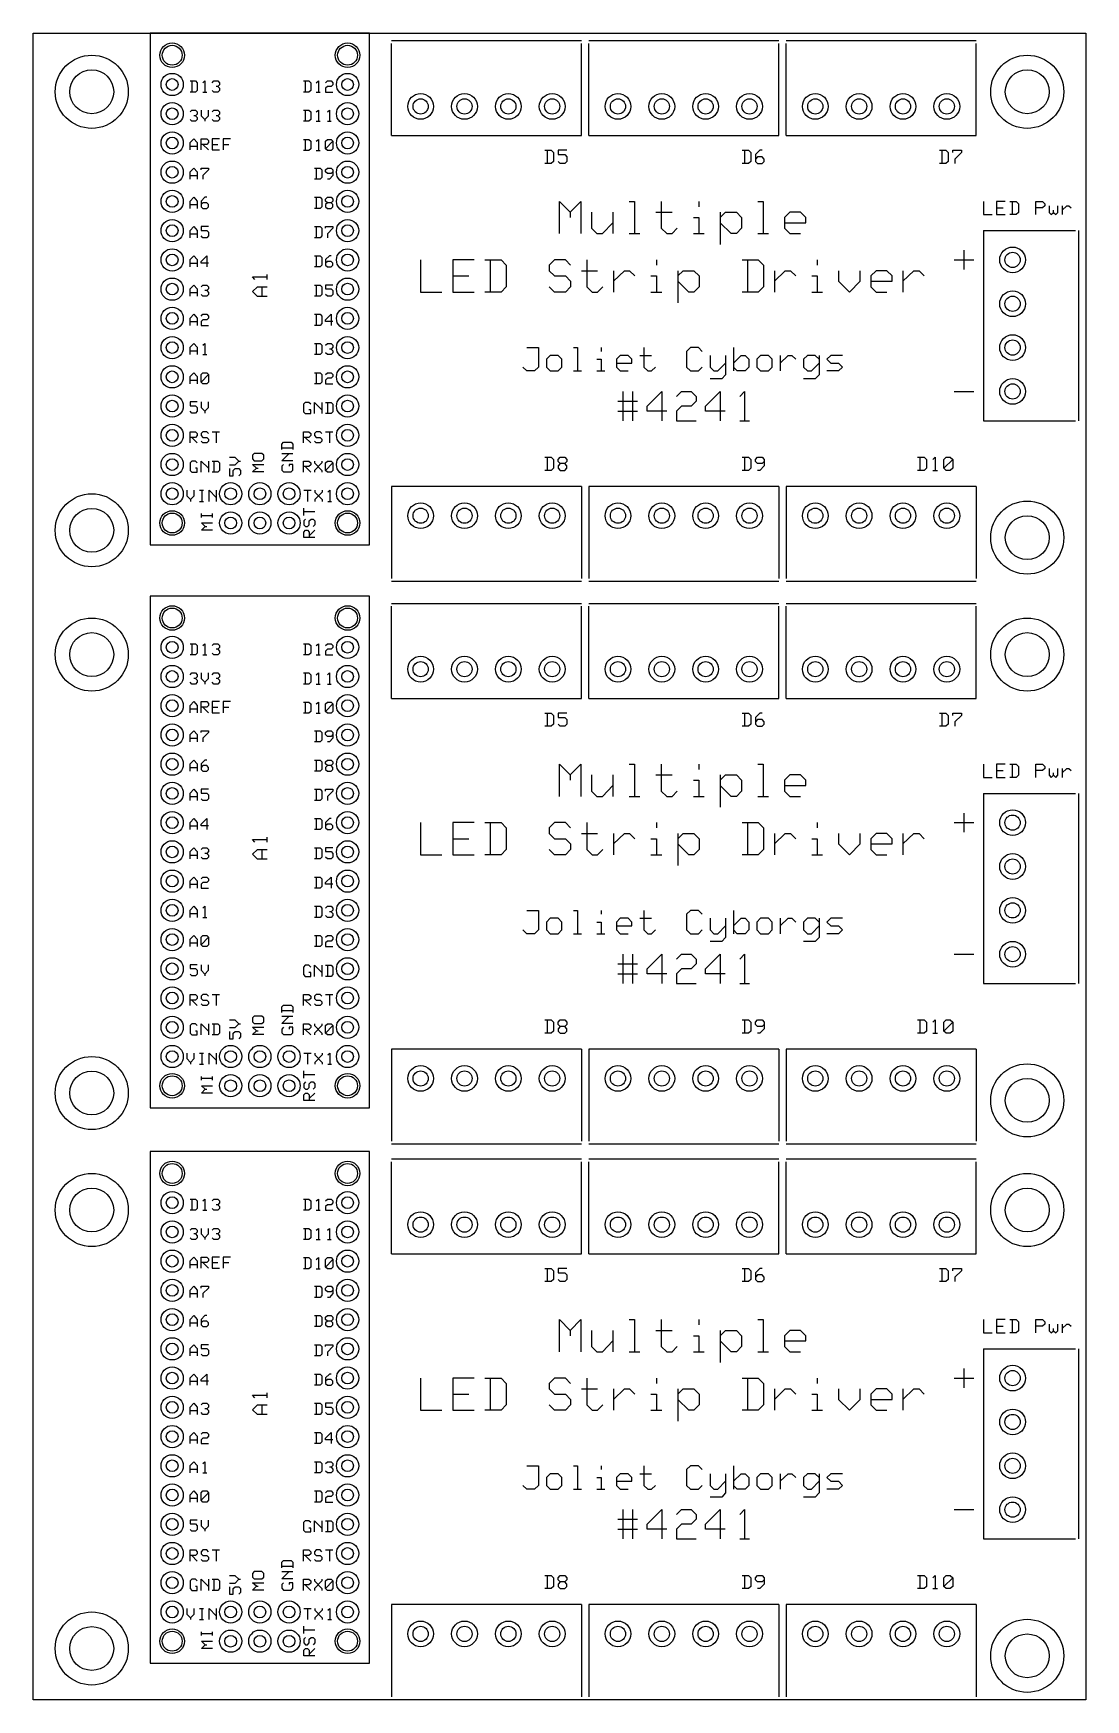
# Model space of a CAD drawing. Extents: x 0 to 3.6, y 0 to 5.7.
import ezdxf

# ---------------------------------------------------------------- set-up
doc = ezdxf.new("R2010")
doc.units = 0
doc.layers.get('0').update_dxf_attribs({"linetype": 'CONTINUOUS'})

msp = doc.modelspace()

# ---------------------------------------------------------------- linework, layer by layer
at = {"color": 7}
for p, q in [((0, 5.7), (3.6, 5.7)), ((0, 0), (0, 5.7)), ((0.4, 5.7), (0.4, 3.95)), ((1.15, 5.7), (0.4, 5.7)), ((1.15, 3.95), (1.15, 5.7)), ((3.6, 5.7), (3.6, 0)), ((1.225, 5.675), (1.875, 5.675)), ((1.225, 5.35), (1.225, 5.665)), ((1.875, 5.35), (1.875, 5.665)), ((1.9, 5.675), (2.55, 5.675)), ((1.9, 5.35), (1.9, 5.665)), ((2.55, 5.35), (2.55, 5.665)), ((2.575, 5.675), (3.225, 5.675)), ((2.575, 5.35), (2.575, 5.665)), ((3.225, 5.35), (3.225, 5.665)), ((0.536, 5.537), (0.555, 5.537)), ((0.542, 5.537), (0.542, 5.499)), ((0.555, 5.537), (0.561, 5.531)), ((0.561, 5.531), (0.561, 5.505)), ((0.58, 5.531), (0.587, 5.537)), ((0.587, 5.537), (0.587, 5.499)), ((0.612, 5.531), (0.618, 5.537)), ((0.618, 5.537), (0.631, 5.537)), ((0.631, 5.537), (0.637, 5.531)), ((0.637, 5.531), (0.637, 5.524)), ((0.924, 5.537), (0.943, 5.537)), ((0.93, 5.537), (0.93, 5.499)), ((0.943, 5.537), (0.949, 5.531)), ((0.949, 5.531), (0.949, 5.505)), ((0.968, 5.531), (0.975, 5.537)), ((0.975, 5.537), (0.975, 5.499)), ((1, 5.531), (1.006, 5.537)), ((1.006, 5.537), (1.019, 5.537)), ((1.019, 5.537), (1.025, 5.531)), ((1.025, 5.531), (1.025, 5.524)), ((0.555, 5.499), (0.536, 5.499)), ((0.561, 5.505), (0.555, 5.499)), ((0.58, 5.499), (0.593, 5.499)), ((0.618, 5.499), (0.612, 5.505)), ((0.631, 5.499), (0.618, 5.499)), ((0.631, 5.518), (0.625, 5.518)), ((0.637, 5.524), (0.631, 5.518)), ((0.631, 5.518), (0.637, 5.512)), ((0.637, 5.505), (0.631, 5.499)), ((0.637, 5.512), (0.637, 5.505)), ((0.943, 5.499), (0.924, 5.499)), ((0.949, 5.505), (0.943, 5.499)), ((0.968, 5.499), (0.981, 5.499)), ((1.006, 5.518), (1, 5.512)), ((1, 5.512), (1, 5.499)), ((1, 5.499), (1.025, 5.499)), ((1.019, 5.518), (1.006, 5.518)), ((1.025, 5.524), (1.019, 5.518)), ((0.536, 5.431), (0.542, 5.437)), ((0.542, 5.437), (0.555, 5.437)), ((0.555, 5.418), (0.549, 5.418)), ((0.555, 5.437), (0.561, 5.431)), ((0.561, 5.424), (0.555, 5.418)), ((0.555, 5.418), (0.561, 5.412)), ((0.561, 5.431), (0.561, 5.424)), ((0.574, 5.437), (0.574, 5.418)), ((0.574, 5.418), (0.587, 5.405)), ((0.587, 5.405), (0.599, 5.418)), ((0.599, 5.418), (0.599, 5.437)), ((0.612, 5.431), (0.618, 5.437)), ((0.618, 5.437), (0.631, 5.437)), ((0.631, 5.418), (0.625, 5.418)), ((0.631, 5.437), (0.637, 5.431)), ((0.637, 5.424), (0.631, 5.418)), ((0.631, 5.418), (0.637, 5.412)), ((0.637, 5.431), (0.637, 5.424)), ((0.924, 5.437), (0.943, 5.437)), ((0.93, 5.437), (0.93, 5.399)), ((0.943, 5.437), (0.949, 5.431)), ((0.949, 5.431), (0.949, 5.405)), ((0.968, 5.431), (0.975, 5.437)), ((0.975, 5.437), (0.975, 5.399)), ((1.006, 5.431), (1.013, 5.437)), ((1.013, 5.437), (1.013, 5.399)), ((0.542, 5.399), (0.536, 5.405)), ((0.555, 5.399), (0.542, 5.399)), ((0.561, 5.405), (0.555, 5.399)), ((0.561, 5.412), (0.561, 5.405)), ((0.587, 5.405), (0.587, 5.399)), ((0.618, 5.399), (0.612, 5.405)), ((0.631, 5.399), (0.618, 5.399)), ((0.637, 5.405), (0.631, 5.399)), ((0.637, 5.412), (0.637, 5.405)), ((0.943, 5.399), (0.924, 5.399)), ((0.949, 5.405), (0.943, 5.399)), ((0.968, 5.399), (0.981, 5.399)), ((1.006, 5.399), (1.019, 5.399)), ((0.536, 5.326), (0.549, 5.339)), ((0.536, 5.301), (0.536, 5.326)), ((0.536, 5.314), (0.561, 5.314)), ((0.549, 5.339), (0.561, 5.326)), ((0.561, 5.326), (0.561, 5.301)), ((0.574, 5.301), (0.574, 5.339)), ((0.574, 5.339), (0.593, 5.339)), ((0.593, 5.32), (0.574, 5.32)), ((0.58, 5.32), (0.599, 5.301)), ((0.593, 5.339), (0.599, 5.333)), ((0.599, 5.326), (0.593, 5.32)), ((0.599, 5.333), (0.599, 5.326)), ((0.637, 5.339), (0.612, 5.339)), ((0.612, 5.339), (0.612, 5.301)), ((0.612, 5.32), (0.631, 5.32)), ((0.612, 5.301), (0.637, 5.301)), ((0.675, 5.339), (0.65, 5.339)), ((0.65, 5.339), (0.65, 5.301)), ((0.65, 5.32), (0.669, 5.32)), ((0.924, 5.337), (0.943, 5.337)), ((0.93, 5.337), (0.93, 5.299)), ((0.943, 5.337), (0.949, 5.331)), ((0.949, 5.305), (0.943, 5.299)), ((0.949, 5.331), (0.949, 5.305)), ((0.968, 5.331), (0.975, 5.337)), ((0.975, 5.337), (0.975, 5.299)), ((1, 5.331), (1.006, 5.337)), ((1, 5.305), (1, 5.331)), ((1, 5.305), (1.025, 5.331)), ((1.006, 5.299), (1, 5.305)), ((1.006, 5.337), (1.019, 5.337)), ((1.019, 5.337), (1.025, 5.331)), ((1.025, 5.305), (1.019, 5.299)), ((1.025, 5.331), (1.025, 5.305)), ((1.225, 5.35), (1.875, 5.35)), ((1.9, 5.35), (2.55, 5.35)), ((2.575, 5.35), (3.225, 5.35)), ((0.943, 5.299), (0.924, 5.299)), ((0.968, 5.299), (0.981, 5.299)), ((1.019, 5.299), (1.006, 5.299)), ((1.75, 5.3), (1.772, 5.3)), ((1.772, 5.255), (1.75, 5.255)), ((1.758, 5.3), (1.758, 5.255)), ((1.772, 5.3), (1.78, 5.292)), ((1.78, 5.262), (1.772, 5.255)), ((1.78, 5.292), (1.78, 5.262)), ((1.825, 5.3), (1.795, 5.3)), ((1.795, 5.3), (1.795, 5.285)), ((1.795, 5.285), (1.818, 5.285)), ((1.802, 5.255), (1.795, 5.262)), ((1.818, 5.255), (1.802, 5.255)), ((1.818, 5.285), (1.825, 5.278)), ((1.825, 5.262), (1.818, 5.255)), ((1.825, 5.278), (1.825, 5.262)), ((2.425, 5.3), (2.447, 5.3)), ((2.447, 5.255), (2.425, 5.255)), ((2.433, 5.3), (2.433, 5.255)), ((2.447, 5.3), (2.455, 5.292)), ((2.455, 5.262), (2.447, 5.255)), ((2.455, 5.292), (2.455, 5.262)), ((2.485, 5.3), (2.47, 5.285)), ((2.47, 5.285), (2.47, 5.262)), ((2.477, 5.278), (2.47, 5.27)), ((2.47, 5.262), (2.477, 5.255)), ((2.493, 5.278), (2.477, 5.278)), ((2.477, 5.255), (2.493, 5.255)), ((2.493, 5.3), (2.485, 5.3)), ((2.5, 5.27), (2.493, 5.278)), ((2.493, 5.255), (2.5, 5.262)), ((2.5, 5.262), (2.5, 5.27)), ((3.1, 5.3), (3.122, 5.3)), ((3.122, 5.255), (3.1, 5.255)), ((3.108, 5.3), (3.108, 5.255)), ((3.122, 5.3), (3.13, 5.292)), ((3.13, 5.262), (3.122, 5.255)), ((3.13, 5.292), (3.13, 5.262)), ((3.145, 5.292), (3.145, 5.3)), ((3.145, 5.3), (3.175, 5.3)), ((3.175, 5.292), (3.152, 5.27)), ((3.152, 5.27), (3.152, 5.255)), ((3.175, 5.3), (3.175, 5.292)), ((0.536, 5.226), (0.549, 5.239)), ((0.536, 5.201), (0.536, 5.226)), ((0.536, 5.214), (0.561, 5.214)), ((0.549, 5.239), (0.561, 5.226)), ((0.561, 5.226), (0.561, 5.201)), ((0.574, 5.233), (0.574, 5.239)), ((0.574, 5.239), (0.599, 5.239)), ((0.599, 5.233), (0.58, 5.214)), ((0.58, 5.214), (0.58, 5.201)), ((0.599, 5.239), (0.599, 5.233)), ((0.962, 5.239), (0.981, 5.239)), ((0.981, 5.201), (0.962, 5.201)), ((0.968, 5.239), (0.968, 5.201)), ((0.981, 5.239), (0.987, 5.233)), ((0.987, 5.207), (0.981, 5.201)), ((0.987, 5.233), (0.987, 5.207)), ((1, 5.233), (1.006, 5.239)), ((1, 5.226), (1, 5.233)), ((1.006, 5.22), (1, 5.226)), ((1.006, 5.239), (1.019, 5.239)), ((1.019, 5.22), (1.006, 5.22)), ((1.013, 5.201), (1.006, 5.201)), ((1.025, 5.214), (1.013, 5.201)), ((1.019, 5.239), (1.025, 5.233)), ((1.025, 5.226), (1.019, 5.22)), ((1.025, 5.233), (1.025, 5.214)), ((0.536, 5.126), (0.549, 5.139)), ((0.549, 5.139), (0.561, 5.126)), ((0.587, 5.139), (0.574, 5.126)), ((0.593, 5.139), (0.587, 5.139)), ((0.962, 5.139), (0.981, 5.139)), ((0.968, 5.139), (0.968, 5.101)), ((0.981, 5.139), (0.987, 5.133)), ((0.987, 5.133), (0.987, 5.107)), ((1, 5.133), (1.006, 5.139)), ((1, 5.126), (1, 5.133)), ((1.006, 5.139), (1.019, 5.139)), ((1.019, 5.139), (1.025, 5.133)), ((1.025, 5.133), (1.025, 5.126)), ((0.536, 5.101), (0.536, 5.126)), ((0.536, 5.114), (0.561, 5.114)), ((0.561, 5.126), (0.561, 5.101)), ((0.574, 5.126), (0.574, 5.107)), ((0.58, 5.12), (0.574, 5.114)), ((0.574, 5.107), (0.58, 5.101)), ((0.593, 5.12), (0.58, 5.12)), ((0.58, 5.101), (0.593, 5.101)), ((0.599, 5.114), (0.593, 5.12)), ((0.593, 5.101), (0.599, 5.107)), ((0.599, 5.107), (0.599, 5.114)), ((0.981, 5.101), (0.962, 5.101)), ((0.987, 5.107), (0.981, 5.101)), ((1.006, 5.12), (1, 5.126)), ((1.006, 5.12), (1, 5.114)), ((1, 5.114), (1, 5.107)), ((1, 5.107), (1.006, 5.101)), ((1.019, 5.12), (1.006, 5.12)), ((1.006, 5.101), (1.019, 5.101)), ((1.025, 5.126), (1.019, 5.12)), ((1.025, 5.114), (1.019, 5.12)), ((1.019, 5.101), (1.025, 5.107)), ((1.025, 5.107), (1.025, 5.114)), ((1.8, 5.015), (1.8, 5.125)), ((1.8, 5.125), (1.837, 5.088)), ((1.837, 5.088), (1.873, 5.125)), ((1.837, 5.088), (1.837, 5.07)), ((1.873, 5.125), (1.873, 5.015)), ((1.91, 5.088), (1.91, 5.033)), ((1.983, 5.088), (1.983, 5.015)), ((2.038, 5.125), (2.057, 5.125)), ((2.057, 5.125), (2.057, 5.015)), ((2.13, 5.088), (2.185, 5.088)), ((2.148, 5.125), (2.148, 5.033)), ((2.277, 5.125), (2.277, 5.107)), ((2.35, 5.088), (2.35, 4.978)), ((2.35, 5.07), (2.368, 5.088)), ((2.368, 5.088), (2.405, 5.088)), ((2.405, 5.088), (2.423, 5.07)), ((2.478, 5.125), (2.497, 5.125)), ((2.497, 5.125), (2.497, 5.015)), ((2.588, 5.088), (2.57, 5.07)), ((2.625, 5.088), (2.588, 5.088)), ((2.643, 5.07), (2.625, 5.088)), ((3.25, 5.125), (3.25, 5.08)), ((3.25, 5.08), (3.28, 5.08)), ((3.325, 5.125), (3.295, 5.125)), ((3.295, 5.125), (3.295, 5.08)), ((3.295, 5.103), (3.318, 5.103)), ((3.295, 5.08), (3.325, 5.08)), ((3.34, 5.125), (3.362, 5.125)), ((3.362, 5.08), (3.34, 5.08)), ((3.348, 5.125), (3.348, 5.08)), ((3.362, 5.125), (3.37, 5.117)), ((3.37, 5.087), (3.362, 5.08)), ((3.37, 5.117), (3.37, 5.087)), ((3.43, 5.08), (3.43, 5.125)), ((3.43, 5.125), (3.452, 5.125)), ((3.452, 5.103), (3.43, 5.103)), ((3.452, 5.125), (3.46, 5.117)), ((3.46, 5.11), (3.452, 5.103)), ((3.46, 5.117), (3.46, 5.11)), ((3.475, 5.11), (3.475, 5.087)), ((3.475, 5.087), (3.482, 5.08)), ((3.482, 5.08), (3.49, 5.087)), ((3.49, 5.087), (3.49, 5.095)), ((3.49, 5.087), (3.498, 5.08)), ((3.498, 5.08), (3.505, 5.087)), ((3.505, 5.087), (3.505, 5.11)), ((3.52, 5.11), (3.52, 5.08)), ((3.52, 5.095), (3.535, 5.11)), ((3.535, 5.11), (3.542, 5.11)), ((3.542, 5.11), (3.55, 5.103)), ((0.536, 5.026), (0.549, 5.039)), ((0.536, 5.001), (0.536, 5.026)), ((0.549, 5.039), (0.561, 5.026)), ((0.561, 5.026), (0.561, 5.001)), ((0.599, 5.039), (0.574, 5.039)), ((0.574, 5.039), (0.574, 5.026)), ((0.574, 5.026), (0.593, 5.026)), ((0.593, 5.026), (0.599, 5.02)), ((0.599, 5.02), (0.599, 5.007)), ((0.962, 5.039), (0.981, 5.039)), ((0.968, 5.039), (0.968, 5.001)), ((0.981, 5.039), (0.987, 5.033)), ((0.987, 5.033), (0.987, 5.007)), ((1, 5.033), (1, 5.039)), ((1, 5.039), (1.025, 5.039)), ((1.025, 5.033), (1.006, 5.014)), ((1.025, 5.039), (1.025, 5.033)), ((1.91, 5.033), (1.928, 5.015)), ((1.947, 5.015), (1.983, 5.052)), ((2.148, 5.033), (2.167, 5.015)), ((2.185, 5.015), (2.203, 5.033)), ((2.258, 5.07), (2.277, 5.07)), ((2.277, 5.07), (2.277, 5.015)), ((2.387, 5.015), (2.35, 5.052)), ((2.423, 5.033), (2.405, 5.015)), ((2.423, 5.07), (2.423, 5.033)), ((2.57, 5.07), (2.57, 5.033)), ((2.57, 5.052), (2.643, 5.052)), ((2.57, 5.033), (2.588, 5.015)), ((2.643, 5.052), (2.643, 5.07)), ((3.25, 5.025), (3.565, 5.025)), ((3.25, 5.025), (3.25, 4.375)), ((3.575, 5.025), (3.575, 4.375)), ((0.536, 5.014), (0.561, 5.014)), ((0.58, 5.001), (0.574, 5.007)), ((0.593, 5.001), (0.58, 5.001)), ((0.599, 5.007), (0.593, 5.001)), ((0.981, 5.001), (0.962, 5.001)), ((0.987, 5.007), (0.981, 5.001)), ((1.006, 5.014), (1.006, 5.001)), ((1.928, 5.015), (1.947, 5.015)), ((2.038, 5.015), (2.075, 5.015)), ((2.167, 5.015), (2.185, 5.015)), ((2.258, 5.015), (2.295, 5.015)), ((2.405, 5.015), (2.387, 5.015)), ((2.478, 5.015), (2.515, 5.015)), ((2.588, 5.015), (2.625, 5.015)), ((0.536, 4.926), (0.549, 4.939)), ((0.536, 4.901), (0.536, 4.926)), ((0.536, 4.914), (0.561, 4.914)), ((0.549, 4.939), (0.561, 4.926)), ((0.561, 4.926), (0.561, 4.901)), ((0.574, 4.92), (0.593, 4.939)), ((0.574, 4.914), (0.574, 4.92)), ((0.599, 4.914), (0.574, 4.914)), ((0.593, 4.939), (0.593, 4.901)), ((0.962, 4.939), (0.981, 4.939)), ((0.968, 4.939), (0.968, 4.901)), ((0.981, 4.939), (0.987, 4.933)), ((0.987, 4.907), (0.981, 4.901)), ((0.987, 4.933), (0.987, 4.907)), ((1.013, 4.939), (1, 4.926)), ((1, 4.926), (1, 4.907)), ((1.006, 4.92), (1, 4.914)), ((1, 4.907), (1.006, 4.901)), ((1.019, 4.92), (1.006, 4.92)), ((1.019, 4.939), (1.013, 4.939)), ((1.025, 4.914), (1.019, 4.92)), ((1.019, 4.901), (1.025, 4.907)), ((1.025, 4.907), (1.025, 4.914)), ((1.325, 4.925), (1.325, 4.815)), ((1.508, 4.925), (1.435, 4.925)), ((1.435, 4.925), (1.435, 4.815)), ((1.545, 4.925), (1.6, 4.925)), ((1.563, 4.925), (1.563, 4.815)), ((1.6, 4.925), (1.618, 4.907)), ((1.618, 4.907), (1.618, 4.833)), ((1.783, 4.925), (1.765, 4.907)), ((1.765, 4.907), (1.765, 4.888)), ((1.82, 4.925), (1.783, 4.925)), ((1.838, 4.907), (1.82, 4.925)), ((1.893, 4.925), (1.893, 4.833)), ((2.132, 4.925), (2.132, 4.907)), ((2.425, 4.925), (2.48, 4.925)), ((2.443, 4.925), (2.443, 4.815)), ((2.48, 4.925), (2.498, 4.907)), ((2.498, 4.907), (2.498, 4.833)), ((2.682, 4.925), (2.682, 4.907)), ((3.15, 4.925), (3.217, 4.925)), ((3.183, 4.958), (3.183, 4.892)), ((0.758, 4.858), (0.75, 4.867)), ((0.75, 4.867), (0.8, 4.867)), ((0.8, 4.858), (0.8, 4.875)), ((0.981, 4.901), (0.962, 4.901)), ((1.006, 4.901), (1.019, 4.901)), ((1.435, 4.87), (1.49, 4.87)), ((1.765, 4.888), (1.783, 4.87)), ((1.783, 4.87), (1.82, 4.87)), ((1.82, 4.87), (1.838, 4.852)), ((1.838, 4.852), (1.838, 4.833)), ((1.875, 4.888), (1.93, 4.888)), ((1.985, 4.888), (1.985, 4.815)), ((1.985, 4.852), (2.022, 4.888)), ((2.022, 4.888), (2.04, 4.888)), ((2.04, 4.888), (2.058, 4.87)), ((2.113, 4.87), (2.132, 4.87)), ((2.132, 4.87), (2.132, 4.815)), ((2.205, 4.888), (2.205, 4.778)), ((2.205, 4.87), (2.223, 4.888)), ((2.242, 4.815), (2.205, 4.852)), ((2.223, 4.888), (2.26, 4.888)), ((2.26, 4.888), (2.278, 4.87)), ((2.278, 4.87), (2.278, 4.833)), ((2.535, 4.888), (2.535, 4.815)), ((2.535, 4.852), (2.572, 4.888)), ((2.572, 4.888), (2.59, 4.888)), ((2.59, 4.888), (2.608, 4.87)), ((2.663, 4.87), (2.682, 4.87)), ((2.682, 4.87), (2.682, 4.815)), ((2.755, 4.888), (2.755, 4.852)), ((2.755, 4.852), (2.792, 4.815)), ((2.792, 4.815), (2.828, 4.852)), ((2.828, 4.852), (2.828, 4.888)), ((2.883, 4.888), (2.865, 4.87)), ((2.865, 4.87), (2.865, 4.833)), ((2.865, 4.852), (2.938, 4.852)), ((2.92, 4.888), (2.883, 4.888)), ((2.938, 4.87), (2.92, 4.888)), ((2.938, 4.852), (2.938, 4.87)), ((2.975, 4.888), (2.975, 4.815)), ((2.975, 4.852), (3.012, 4.888)), ((3.012, 4.888), (3.03, 4.888)), ((3.03, 4.888), (3.048, 4.87)), ((0.536, 4.826), (0.549, 4.839)), ((0.536, 4.801), (0.536, 4.826)), ((0.536, 4.814), (0.561, 4.814)), ((0.549, 4.839), (0.561, 4.826)), ((0.561, 4.826), (0.561, 4.801)), ((0.574, 4.833), (0.58, 4.839)), ((0.58, 4.801), (0.574, 4.807)), ((0.58, 4.839), (0.593, 4.839)), ((0.593, 4.801), (0.58, 4.801)), ((0.593, 4.82), (0.587, 4.82)), ((0.593, 4.839), (0.599, 4.833)), ((0.599, 4.826), (0.593, 4.82)), ((0.593, 4.82), (0.599, 4.814)), ((0.599, 4.807), (0.593, 4.801)), ((0.599, 4.833), (0.599, 4.826)), ((0.599, 4.814), (0.599, 4.807)), ((0.75, 4.817), (0.767, 4.833)), ((0.767, 4.8), (0.75, 4.817)), ((0.767, 4.833), (0.8, 4.833)), ((0.8, 4.8), (0.767, 4.8)), ((0.783, 4.8), (0.783, 4.833)), ((0.962, 4.839), (0.981, 4.839)), ((0.981, 4.801), (0.962, 4.801)), ((0.968, 4.839), (0.968, 4.801)), ((0.981, 4.839), (0.987, 4.833)), ((0.987, 4.807), (0.981, 4.801)), ((0.987, 4.833), (0.987, 4.807)), ((1.025, 4.839), (1, 4.839)), ((1, 4.839), (1, 4.826)), ((1, 4.826), (1.019, 4.826)), ((1.006, 4.801), (1, 4.807)), ((1.019, 4.801), (1.006, 4.801)), ((1.019, 4.826), (1.025, 4.82)), ((1.025, 4.807), (1.019, 4.801)), ((1.025, 4.82), (1.025, 4.807)), ((1.325, 4.815), (1.398, 4.815)), ((1.435, 4.815), (1.508, 4.815)), ((1.6, 4.815), (1.545, 4.815)), ((1.618, 4.833), (1.6, 4.815)), ((1.783, 4.815), (1.765, 4.833)), ((1.82, 4.815), (1.783, 4.815)), ((1.838, 4.833), (1.82, 4.815)), ((1.893, 4.833), (1.912, 4.815)), ((1.912, 4.815), (1.93, 4.815)), ((1.93, 4.815), (1.948, 4.833)), ((2.113, 4.815), (2.15, 4.815)), ((2.26, 4.815), (2.242, 4.815)), ((2.278, 4.833), (2.26, 4.815)), ((2.48, 4.815), (2.425, 4.815)), ((2.498, 4.833), (2.48, 4.815)), ((2.663, 4.815), (2.7, 4.815)), ((2.865, 4.833), (2.883, 4.815)), ((2.883, 4.815), (2.92, 4.815)), ((0.536, 4.726), (0.549, 4.739)), ((0.549, 4.739), (0.561, 4.726)), ((0.574, 4.733), (0.58, 4.739)), ((0.58, 4.739), (0.593, 4.739)), ((0.593, 4.739), (0.599, 4.733)), ((0.599, 4.733), (0.599, 4.726)), ((0.962, 4.739), (0.981, 4.739)), ((0.968, 4.739), (0.968, 4.701)), ((0.981, 4.739), (0.987, 4.733)), ((0.987, 4.733), (0.987, 4.707)), ((1, 4.72), (1.019, 4.739)), ((1.019, 4.739), (1.019, 4.701)), ((0.536, 4.701), (0.536, 4.726)), ((0.536, 4.714), (0.561, 4.714)), ((0.561, 4.726), (0.561, 4.701)), ((0.58, 4.72), (0.574, 4.714)), ((0.574, 4.714), (0.574, 4.701)), ((0.574, 4.701), (0.599, 4.701)), ((0.593, 4.72), (0.58, 4.72)), ((0.599, 4.726), (0.593, 4.72)), ((0.981, 4.701), (0.962, 4.701)), ((0.987, 4.707), (0.981, 4.701)), ((1, 4.714), (1, 4.72)), ((1.025, 4.714), (1, 4.714)), ((0.536, 4.626), (0.549, 4.639)), ((0.536, 4.601), (0.536, 4.626)), ((0.549, 4.639), (0.561, 4.626)), ((0.561, 4.626), (0.561, 4.601)), ((0.58, 4.633), (0.587, 4.639)), ((0.587, 4.639), (0.587, 4.601)), ((0.962, 4.639), (0.981, 4.639)), ((0.968, 4.639), (0.968, 4.601)), ((0.981, 4.639), (0.987, 4.633)), ((0.987, 4.633), (0.987, 4.607)), ((1, 4.633), (1.006, 4.639)), ((1.006, 4.639), (1.019, 4.639)), ((1.019, 4.62), (1.013, 4.62)), ((1.019, 4.639), (1.025, 4.633)), ((1.025, 4.626), (1.019, 4.62)), ((1.019, 4.62), (1.025, 4.614)), ((1.025, 4.633), (1.025, 4.626)), ((1.688, 4.625), (1.728, 4.625)), ((1.728, 4.625), (1.728, 4.558)), ((1.848, 4.625), (1.862, 4.625)), ((1.862, 4.625), (1.862, 4.545)), ((1.942, 4.625), (1.942, 4.612)), ((2.088, 4.625), (2.088, 4.558)), ((2.248, 4.625), (2.235, 4.612)), ((2.275, 4.625), (2.248, 4.625)), ((2.288, 4.612), (2.275, 4.625)), ((2.395, 4.625), (2.395, 4.545)), ((0.536, 4.614), (0.561, 4.614)), ((0.58, 4.601), (0.593, 4.601)), ((0.981, 4.601), (0.962, 4.601)), ((0.987, 4.607), (0.981, 4.601)), ((1.006, 4.601), (1, 4.607)), ((1.019, 4.601), (1.006, 4.601)), ((1.025, 4.607), (1.019, 4.601)), ((1.025, 4.614), (1.025, 4.607)), ((1.768, 4.598), (1.755, 4.585)), ((1.755, 4.585), (1.755, 4.558)), ((1.795, 4.598), (1.768, 4.598)), ((1.808, 4.585), (1.795, 4.598)), ((1.808, 4.558), (1.808, 4.585)), ((1.928, 4.585), (1.942, 4.585)), ((1.942, 4.585), (1.942, 4.545)), ((2.008, 4.598), (1.995, 4.585)), ((1.995, 4.585), (1.995, 4.558)), ((1.995, 4.572), (2.048, 4.572)), ((2.035, 4.598), (2.008, 4.598)), ((2.048, 4.585), (2.035, 4.598)), ((2.048, 4.572), (2.048, 4.585)), ((2.075, 4.598), (2.115, 4.598)), ((2.235, 4.612), (2.235, 4.558)), ((2.315, 4.598), (2.315, 4.558)), ((2.342, 4.545), (2.368, 4.572)), ((2.368, 4.598), (2.368, 4.532)), ((2.395, 4.572), (2.422, 4.598)), ((2.422, 4.598), (2.435, 4.598)), ((2.435, 4.598), (2.448, 4.585)), ((2.448, 4.585), (2.448, 4.558)), ((2.488, 4.598), (2.475, 4.585)), ((2.475, 4.585), (2.475, 4.558)), ((2.515, 4.598), (2.488, 4.598)), ((2.528, 4.585), (2.515, 4.598)), ((2.528, 4.558), (2.528, 4.585)), ((2.555, 4.598), (2.555, 4.545)), ((2.555, 4.572), (2.582, 4.598)), ((2.582, 4.598), (2.595, 4.598)), ((2.595, 4.598), (2.608, 4.585)), ((2.648, 4.598), (2.635, 4.585)), ((2.635, 4.585), (2.635, 4.558)), ((2.675, 4.598), (2.648, 4.598)), ((2.662, 4.545), (2.688, 4.572)), ((2.688, 4.585), (2.675, 4.598)), ((2.688, 4.598), (2.688, 4.532)), ((2.728, 4.598), (2.715, 4.585)), ((2.715, 4.585), (2.728, 4.572)), ((2.768, 4.598), (2.728, 4.598)), ((2.728, 4.572), (2.755, 4.572)), ((2.755, 4.572), (2.768, 4.558)), ((0.536, 4.526), (0.549, 4.539)), ((0.536, 4.501), (0.536, 4.526)), ((0.536, 4.514), (0.561, 4.514)), ((0.549, 4.539), (0.561, 4.526)), ((0.561, 4.526), (0.561, 4.501)), ((0.574, 4.533), (0.58, 4.539)), ((0.574, 4.507), (0.574, 4.533)), ((0.574, 4.507), (0.599, 4.533)), ((0.58, 4.501), (0.574, 4.507)), ((0.58, 4.539), (0.593, 4.539)), ((0.593, 4.539), (0.599, 4.533)), ((0.599, 4.507), (0.593, 4.501)), ((0.599, 4.533), (0.599, 4.507)), ((0.962, 4.539), (0.981, 4.539)), ((0.968, 4.539), (0.968, 4.501)), ((0.981, 4.539), (0.987, 4.533)), ((0.987, 4.507), (0.981, 4.501)), ((0.987, 4.533), (0.987, 4.507)), ((1, 4.533), (1.006, 4.539)), ((1.006, 4.52), (1, 4.514)), ((1, 4.514), (1, 4.501)), ((1.006, 4.539), (1.019, 4.539)), ((1.019, 4.52), (1.006, 4.52)), ((1.019, 4.539), (1.025, 4.533)), ((1.025, 4.526), (1.019, 4.52)), ((1.025, 4.533), (1.025, 4.526)), ((1.688, 4.545), (1.675, 4.558)), ((1.715, 4.545), (1.688, 4.545)), ((1.728, 4.558), (1.715, 4.545)), ((1.755, 4.558), (1.768, 4.545)), ((1.768, 4.545), (1.795, 4.545)), ((1.795, 4.545), (1.808, 4.558)), ((1.848, 4.545), (1.875, 4.545)), ((1.928, 4.545), (1.955, 4.545)), ((1.995, 4.558), (2.008, 4.545)), ((2.008, 4.545), (2.035, 4.545)), ((2.088, 4.558), (2.102, 4.545)), ((2.102, 4.545), (2.115, 4.545)), ((2.115, 4.545), (2.128, 4.558)), ((2.235, 4.558), (2.248, 4.545)), ((2.248, 4.545), (2.275, 4.545)), ((2.275, 4.545), (2.288, 4.558)), ((2.315, 4.558), (2.328, 4.545)), ((2.355, 4.518), (2.315, 4.518)), ((2.328, 4.545), (2.342, 4.545)), ((2.368, 4.532), (2.355, 4.518)), ((2.408, 4.545), (2.395, 4.558)), ((2.435, 4.545), (2.408, 4.545)), ((2.448, 4.558), (2.435, 4.545)), ((2.475, 4.558), (2.488, 4.545)), ((2.488, 4.545), (2.515, 4.545)), ((2.515, 4.545), (2.528, 4.558)), ((2.635, 4.558), (2.648, 4.545)), ((2.675, 4.518), (2.635, 4.518)), ((2.648, 4.545), (2.662, 4.545)), ((2.688, 4.532), (2.675, 4.518)), ((2.755, 4.545), (2.715, 4.545)), ((2.768, 4.558), (2.755, 4.545)), ((0.593, 4.501), (0.58, 4.501)), ((0.981, 4.501), (0.962, 4.501)), ((1, 4.501), (1.025, 4.501)), ((2.017, 4.475), (2.017, 4.375)), ((2.05, 4.475), (2.05, 4.375)), ((2.1, 4.425), (2.15, 4.475)), ((2.15, 4.475), (2.15, 4.375)), ((2.2, 4.458), (2.217, 4.475)), ((2.217, 4.475), (2.25, 4.475)), ((2.25, 4.475), (2.267, 4.458)), ((2.267, 4.458), (2.267, 4.442)), ((2.3, 4.425), (2.35, 4.475)), ((2.35, 4.475), (2.35, 4.375)), ((2.417, 4.458), (2.433, 4.475)), ((2.433, 4.475), (2.433, 4.375)), ((3.15, 4.475), (3.217, 4.475)), ((0.561, 4.439), (0.536, 4.439)), ((0.536, 4.439), (0.536, 4.426)), ((0.536, 4.426), (0.555, 4.426)), ((0.542, 4.401), (0.536, 4.407)), ((0.555, 4.401), (0.542, 4.401)), ((0.555, 4.426), (0.561, 4.42)), ((0.561, 4.407), (0.555, 4.401)), ((0.561, 4.42), (0.561, 4.407)), ((0.574, 4.439), (0.574, 4.42)), ((0.574, 4.42), (0.587, 4.407)), ((0.587, 4.407), (0.599, 4.42)), ((0.587, 4.407), (0.587, 4.401)), ((0.599, 4.42), (0.599, 4.439)), ((0.93, 4.437), (0.924, 4.431)), ((0.924, 4.431), (0.924, 4.405)), ((0.924, 4.405), (0.93, 4.399)), ((0.943, 4.437), (0.93, 4.437)), ((0.93, 4.399), (0.949, 4.399)), ((0.949, 4.431), (0.943, 4.437)), ((0.949, 4.412), (0.943, 4.412)), ((0.949, 4.399), (0.949, 4.412)), ((0.962, 4.399), (0.962, 4.437)), ((0.962, 4.437), (0.987, 4.412)), ((0.987, 4.437), (0.987, 4.399)), ((1, 4.437), (1.019, 4.437)), ((1.019, 4.399), (1, 4.399)), ((1.006, 4.437), (1.006, 4.399)), ((1.019, 4.437), (1.025, 4.431)), ((1.025, 4.405), (1.019, 4.399)), ((1.025, 4.431), (1.025, 4.405)), ((2, 4.442), (2.067, 4.442)), ((2, 4.408), (2.067, 4.408)), ((2.1, 4.408), (2.1, 4.425)), ((2.167, 4.408), (2.1, 4.408)), ((2.217, 4.425), (2.2, 4.408)), ((2.2, 4.408), (2.2, 4.375)), ((2.25, 4.425), (2.217, 4.425)), ((2.267, 4.442), (2.25, 4.425)), ((2.3, 4.408), (2.3, 4.425)), ((2.367, 4.408), (2.3, 4.408)), ((0.536, 4.299), (0.536, 4.337)), ((0.536, 4.337), (0.555, 4.337)), ((0.555, 4.337), (0.561, 4.331)), ((0.58, 4.337), (0.574, 4.331)), ((0.593, 4.337), (0.58, 4.337)), ((0.599, 4.331), (0.593, 4.337)), ((0.612, 4.337), (0.637, 4.337)), ((0.625, 4.337), (0.625, 4.299)), ((0.924, 4.299), (0.924, 4.337)), ((0.924, 4.337), (0.943, 4.337)), ((0.943, 4.337), (0.949, 4.331)), ((0.968, 4.337), (0.962, 4.331)), ((0.981, 4.337), (0.968, 4.337)), ((0.987, 4.331), (0.981, 4.337)), ((1, 4.337), (1.025, 4.337)), ((1.013, 4.337), (1.013, 4.299)), ((2.2, 4.375), (2.267, 4.375)), ((2.417, 4.375), (2.45, 4.375)), ((3.25, 4.375), (3.565, 4.375)), ((0.555, 4.318), (0.536, 4.318)), ((0.542, 4.318), (0.561, 4.299)), ((0.561, 4.324), (0.555, 4.318)), ((0.561, 4.331), (0.561, 4.324)), ((0.574, 4.331), (0.574, 4.324)), ((0.574, 4.324), (0.58, 4.318)), ((0.58, 4.299), (0.574, 4.305)), ((0.58, 4.318), (0.593, 4.318)), ((0.593, 4.299), (0.58, 4.299)), ((0.593, 4.318), (0.599, 4.312)), ((0.599, 4.305), (0.593, 4.299)), ((0.599, 4.312), (0.599, 4.305)), ((0.85, 4.295), (0.856, 4.301)), ((0.85, 4.276), (0.85, 4.295)), ((0.85, 4.282), (0.888, 4.282)), ((0.856, 4.301), (0.882, 4.301)), ((0.882, 4.301), (0.888, 4.295)), ((0.888, 4.295), (0.888, 4.276)), ((0.943, 4.318), (0.924, 4.318)), ((0.93, 4.318), (0.949, 4.299)), ((0.949, 4.324), (0.943, 4.318)), ((0.949, 4.331), (0.949, 4.324)), ((0.962, 4.331), (0.962, 4.324)), ((0.962, 4.324), (0.968, 4.318)), ((0.968, 4.299), (0.962, 4.305)), ((0.968, 4.318), (0.981, 4.318)), ((0.981, 4.299), (0.968, 4.299)), ((0.981, 4.318), (0.987, 4.312)), ((0.987, 4.305), (0.981, 4.299)), ((0.987, 4.312), (0.987, 4.305)), ((0.542, 4.237), (0.536, 4.231)), ((0.536, 4.231), (0.536, 4.205)), ((0.555, 4.237), (0.542, 4.237)), ((0.561, 4.231), (0.555, 4.237)), ((0.574, 4.199), (0.574, 4.237)), ((0.574, 4.237), (0.599, 4.212)), ((0.599, 4.237), (0.599, 4.199)), ((0.612, 4.237), (0.631, 4.237)), ((0.618, 4.237), (0.618, 4.199)), ((0.631, 4.237), (0.637, 4.231)), ((0.637, 4.231), (0.637, 4.205)), ((0.69, 4.249), (0.671, 4.249)), ((0.671, 4.224), (0.69, 4.224)), ((0.703, 4.237), (0.69, 4.249)), ((0.69, 4.224), (0.703, 4.237)), ((0.703, 4.237), (0.709, 4.237)), ((0.756, 4.263), (0.75, 4.257)), ((0.75, 4.257), (0.75, 4.244)), ((0.75, 4.244), (0.756, 4.238)), ((0.763, 4.213), (0.75, 4.225)), ((0.75, 4.225), (0.788, 4.225)), ((0.782, 4.263), (0.756, 4.263)), ((0.756, 4.238), (0.782, 4.238)), ((0.788, 4.257), (0.782, 4.263)), ((0.782, 4.238), (0.788, 4.244)), ((0.788, 4.244), (0.788, 4.257)), ((0.85, 4.238), (0.875, 4.263)), ((0.85, 4.263), (0.888, 4.263)), ((0.888, 4.238), (0.85, 4.238)), ((0.856, 4.225), (0.85, 4.219)), ((0.85, 4.219), (0.85, 4.206)), ((0.888, 4.225), (0.875, 4.225)), ((0.875, 4.225), (0.875, 4.219)), ((0.888, 4.206), (0.888, 4.225)), ((0.924, 4.199), (0.924, 4.237)), ((0.924, 4.237), (0.943, 4.237)), ((0.943, 4.218), (0.924, 4.218)), ((0.93, 4.218), (0.949, 4.199)), ((0.943, 4.237), (0.949, 4.231)), ((0.949, 4.224), (0.943, 4.218)), ((0.949, 4.231), (0.949, 4.224)), ((0.962, 4.237), (0.962, 4.231)), ((0.962, 4.231), (0.987, 4.205)), ((0.987, 4.231), (0.962, 4.205)), ((0.987, 4.237), (0.987, 4.231)), ((1, 4.231), (1.006, 4.237)), ((1, 4.205), (1, 4.231)), ((1, 4.205), (1.025, 4.231)), ((1.006, 4.237), (1.019, 4.237)), ((1.019, 4.237), (1.025, 4.231)), ((1.025, 4.231), (1.025, 4.205)), ((1.75, 4.25), (1.772, 4.25)), ((1.758, 4.25), (1.758, 4.205)), ((1.772, 4.25), (1.78, 4.242)), ((1.78, 4.242), (1.78, 4.212)), ((1.795, 4.242), (1.802, 4.25)), ((1.795, 4.235), (1.795, 4.242)), ((1.802, 4.228), (1.795, 4.235)), ((1.802, 4.228), (1.795, 4.22)), ((1.795, 4.22), (1.795, 4.212)), ((1.802, 4.25), (1.818, 4.25)), ((1.818, 4.228), (1.802, 4.228)), ((1.818, 4.25), (1.825, 4.242)), ((1.825, 4.235), (1.818, 4.228)), ((1.825, 4.22), (1.818, 4.228)), ((1.825, 4.242), (1.825, 4.235)), ((1.825, 4.212), (1.825, 4.22)), ((2.425, 4.25), (2.447, 4.25)), ((2.433, 4.25), (2.433, 4.205)), ((2.447, 4.25), (2.455, 4.242)), ((2.455, 4.242), (2.455, 4.212)), ((2.47, 4.242), (2.477, 4.25)), ((2.47, 4.235), (2.47, 4.242)), ((2.477, 4.228), (2.47, 4.235)), ((2.477, 4.25), (2.493, 4.25)), ((2.493, 4.228), (2.477, 4.228)), ((2.5, 4.22), (2.485, 4.205)), ((2.493, 4.25), (2.5, 4.242)), ((2.5, 4.235), (2.493, 4.228)), ((2.5, 4.242), (2.5, 4.22)), ((3.025, 4.25), (3.047, 4.25)), ((3.033, 4.25), (3.033, 4.205)), ((3.047, 4.25), (3.055, 4.242)), ((3.055, 4.242), (3.055, 4.212)), ((3.077, 4.242), (3.085, 4.25)), ((3.085, 4.25), (3.085, 4.205)), ((3.115, 4.242), (3.123, 4.25)), ((3.115, 4.212), (3.115, 4.242)), ((3.115, 4.212), (3.145, 4.242)), ((3.123, 4.25), (3.137, 4.25)), ((3.137, 4.25), (3.145, 4.242)), ((3.145, 4.242), (3.145, 4.212)), ((0.536, 4.205), (0.542, 4.199)), ((0.542, 4.199), (0.561, 4.199)), ((0.561, 4.212), (0.555, 4.212)), ((0.561, 4.199), (0.561, 4.212)), ((0.631, 4.199), (0.612, 4.199)), ((0.637, 4.205), (0.631, 4.199)), ((0.671, 4.211), (0.671, 4.186)), ((0.671, 4.186), (0.684, 4.186)), ((0.684, 4.205), (0.69, 4.211)), ((0.684, 4.186), (0.684, 4.205)), ((0.69, 4.211), (0.703, 4.211)), ((0.703, 4.211), (0.709, 4.205)), ((0.709, 4.192), (0.703, 4.186)), ((0.709, 4.205), (0.709, 4.192)), ((0.75, 4.2), (0.763, 4.213)), ((0.788, 4.2), (0.75, 4.2)), ((0.763, 4.213), (0.769, 4.213)), ((0.85, 4.206), (0.856, 4.2)), ((0.856, 4.2), (0.882, 4.2)), ((0.882, 4.2), (0.888, 4.206)), ((0.962, 4.205), (0.962, 4.199)), ((0.987, 4.205), (0.987, 4.199)), ((1.006, 4.199), (1, 4.205)), ((1.019, 4.199), (1.006, 4.199)), ((1.025, 4.205), (1.019, 4.199)), ((1.772, 4.205), (1.75, 4.205)), ((1.78, 4.212), (1.772, 4.205)), ((1.795, 4.212), (1.802, 4.205)), ((1.802, 4.205), (1.818, 4.205)), ((1.818, 4.205), (1.825, 4.212)), ((2.447, 4.205), (2.425, 4.205)), ((2.455, 4.212), (2.447, 4.205)), ((2.485, 4.205), (2.477, 4.205)), ((3.047, 4.205), (3.025, 4.205)), ((3.055, 4.212), (3.047, 4.205)), ((3.077, 4.205), (3.093, 4.205)), ((3.123, 4.205), (3.115, 4.212)), ((3.137, 4.205), (3.123, 4.205)), ((3.145, 4.212), (3.137, 4.205)), ((0.525, 4.137), (0.525, 4.118)), ((0.525, 4.118), (0.538, 4.105)), ((0.538, 4.105), (0.55, 4.118)), ((0.538, 4.105), (0.538, 4.099)), ((0.55, 4.118), (0.55, 4.137)), ((0.569, 4.137), (0.582, 4.137)), ((0.576, 4.137), (0.576, 4.099)), ((0.601, 4.099), (0.601, 4.137)), ((0.601, 4.137), (0.626, 4.112)), ((0.626, 4.137), (0.626, 4.099)), ((0.925, 4.137), (0.95, 4.137)), ((0.938, 4.137), (0.938, 4.099)), ((0.963, 4.137), (0.963, 4.131)), ((0.963, 4.131), (0.988, 4.105)), ((0.988, 4.131), (0.963, 4.105)), ((0.963, 4.105), (0.963, 4.099)), ((0.988, 4.137), (0.988, 4.131)), ((0.988, 4.105), (0.988, 4.099)), ((1.007, 4.131), (1.014, 4.137)), ((1.014, 4.137), (1.014, 4.099)), ((1.225, 4.15), (1.225, 3.835)), ((1.875, 4.15), (1.225, 4.15)), ((1.875, 4.15), (1.875, 3.835)), ((1.9, 4.15), (1.9, 3.835)), ((2.55, 4.15), (1.9, 4.15)), ((2.55, 4.15), (2.55, 3.835)), ((2.575, 4.15), (2.575, 3.835)), ((3.225, 4.15), (2.575, 4.15)), ((3.225, 4.15), (3.225, 3.835)), ((0.569, 4.099), (0.582, 4.099)), ((0.575, 4.044), (0.575, 4.057)), ((0.575, 4.051), (0.613, 4.051)), ((0.613, 4.044), (0.613, 4.057)), ((0.925, 4.051), (0.925, 4.076)), ((0.925, 4.064), (0.963, 4.064)), ((1.007, 4.099), (1.02, 4.099)), ((0.588, 4.013), (0.575, 4.025)), ((0.575, 4.025), (0.613, 4.025)), ((0.575, 4), (0.588, 4.013)), ((0.613, 4), (0.575, 4)), ((0.588, 4.013), (0.594, 4.013)), ((0.931, 4.038), (0.925, 4.032)), ((0.925, 4.032), (0.925, 4.019)), ((0.925, 4.019), (0.931, 4.013)), ((0.925, 3.994), (0.931, 4)), ((0.925, 3.975), (0.925, 3.994)), ((0.931, 4.013), (0.938, 4.013)), ((0.931, 4), (0.938, 4)), ((0.938, 4.013), (0.944, 4.019)), ((0.938, 4), (0.944, 3.994)), ((0.944, 4.032), (0.95, 4.038)), ((0.944, 4.019), (0.944, 4.032)), ((0.944, 3.981), (0.963, 4)), ((0.944, 3.994), (0.944, 3.975)), ((0.95, 4.038), (0.957, 4.038)), ((0.957, 4.038), (0.963, 4.032)), ((0.963, 4.019), (0.957, 4.013)), ((0.963, 4.032), (0.963, 4.019)), ((0.4, 3.95), (1.15, 3.95)), ((0.963, 3.975), (0.925, 3.975)), ((1.875, 3.825), (1.225, 3.825)), ((2.55, 3.825), (1.9, 3.825)), ((3.225, 3.825), (2.575, 3.825)), ((0.4, 3.775), (0.4, 2.025)), ((1.15, 3.775), (0.4, 3.775)), ((1.15, 2.025), (1.15, 3.775)), ((1.225, 3.75), (1.875, 3.75)), ((1.225, 3.425), (1.225, 3.74)), ((1.875, 3.425), (1.875, 3.74)), ((1.9, 3.75), (2.55, 3.75)), ((1.9, 3.425), (1.9, 3.74)), ((2.55, 3.425), (2.55, 3.74)), ((2.575, 3.75), (3.225, 3.75)), ((2.575, 3.425), (2.575, 3.74)), ((3.225, 3.425), (3.225, 3.74)), ((0.536, 3.612), (0.555, 3.612)), ((0.542, 3.612), (0.542, 3.574)), ((0.555, 3.612), (0.561, 3.606)), ((0.561, 3.606), (0.561, 3.58)), ((0.58, 3.606), (0.587, 3.612)), ((0.587, 3.612), (0.587, 3.574)), ((0.612, 3.606), (0.618, 3.612)), ((0.618, 3.612), (0.631, 3.612)), ((0.631, 3.593), (0.625, 3.593)), ((0.631, 3.612), (0.637, 3.606)), ((0.637, 3.599), (0.631, 3.593)), ((0.631, 3.593), (0.637, 3.587)), ((0.637, 3.606), (0.637, 3.599)), ((0.924, 3.612), (0.943, 3.612)), ((0.93, 3.612), (0.93, 3.574)), ((0.943, 3.612), (0.949, 3.606)), ((0.949, 3.606), (0.949, 3.58)), ((0.968, 3.606), (0.975, 3.612)), ((0.975, 3.612), (0.975, 3.574)), ((1, 3.606), (1.006, 3.612)), ((1.006, 3.593), (1, 3.587)), ((1.006, 3.612), (1.019, 3.612)), ((1.019, 3.593), (1.006, 3.593)), ((1.019, 3.612), (1.025, 3.606)), ((1.025, 3.599), (1.019, 3.593)), ((1.025, 3.606), (1.025, 3.599)), ((0.555, 3.574), (0.536, 3.574)), ((0.561, 3.58), (0.555, 3.574)), ((0.58, 3.574), (0.593, 3.574)), ((0.618, 3.574), (0.612, 3.58)), ((0.631, 3.574), (0.618, 3.574)), ((0.637, 3.58), (0.631, 3.574)), ((0.637, 3.587), (0.637, 3.58)), ((0.943, 3.574), (0.924, 3.574)), ((0.949, 3.58), (0.943, 3.574)), ((0.968, 3.574), (0.981, 3.574)), ((1, 3.587), (1, 3.574)), ((1, 3.574), (1.025, 3.574)), ((0.536, 3.506), (0.542, 3.512)), ((0.542, 3.474), (0.536, 3.48)), ((0.542, 3.512), (0.555, 3.512)), ((0.555, 3.493), (0.549, 3.493)), ((0.555, 3.512), (0.561, 3.506)), ((0.561, 3.499), (0.555, 3.493)), ((0.555, 3.493), (0.561, 3.487)), ((0.561, 3.48), (0.555, 3.474)), ((0.561, 3.506), (0.561, 3.499)), ((0.561, 3.487), (0.561, 3.48)), ((0.574, 3.512), (0.574, 3.493)), ((0.574, 3.493), (0.587, 3.48)), ((0.587, 3.48), (0.599, 3.493)), ((0.587, 3.48), (0.587, 3.474)), ((0.599, 3.493), (0.599, 3.512)), ((0.612, 3.506), (0.618, 3.512)), ((0.618, 3.474), (0.612, 3.48)), ((0.618, 3.512), (0.631, 3.512)), ((0.631, 3.493), (0.625, 3.493)), ((0.631, 3.512), (0.637, 3.506)), ((0.637, 3.499), (0.631, 3.493)), ((0.631, 3.493), (0.637, 3.487)), ((0.637, 3.48), (0.631, 3.474)), ((0.637, 3.506), (0.637, 3.499)), ((0.637, 3.487), (0.637, 3.48)), ((0.924, 3.512), (0.943, 3.512)), ((0.93, 3.512), (0.93, 3.474)), ((0.943, 3.512), (0.949, 3.506)), ((0.949, 3.48), (0.943, 3.474)), ((0.949, 3.506), (0.949, 3.48)), ((0.968, 3.506), (0.975, 3.512)), ((0.975, 3.512), (0.975, 3.474)), ((1.006, 3.506), (1.013, 3.512)), ((1.013, 3.512), (1.013, 3.474)), ((0.555, 3.474), (0.542, 3.474)), ((0.631, 3.474), (0.618, 3.474)), ((0.943, 3.474), (0.924, 3.474)), ((0.968, 3.474), (0.981, 3.474)), ((1.006, 3.474), (1.019, 3.474)), ((1.225, 3.425), (1.875, 3.425)), ((1.9, 3.425), (2.55, 3.425)), ((2.575, 3.425), (3.225, 3.425)), ((0.536, 3.401), (0.549, 3.414)), ((0.536, 3.376), (0.536, 3.401)), ((0.536, 3.389), (0.561, 3.389)), ((0.549, 3.414), (0.561, 3.401)), ((0.561, 3.401), (0.561, 3.376)), ((0.574, 3.376), (0.574, 3.414)), ((0.574, 3.414), (0.593, 3.414)), ((0.593, 3.395), (0.574, 3.395)), ((0.58, 3.395), (0.599, 3.376)), ((0.593, 3.414), (0.599, 3.408)), ((0.599, 3.401), (0.593, 3.395)), ((0.599, 3.408), (0.599, 3.401)), ((0.637, 3.414), (0.612, 3.414)), ((0.612, 3.414), (0.612, 3.376)), ((0.612, 3.395), (0.631, 3.395)), ((0.612, 3.376), (0.637, 3.376)), ((0.675, 3.414), (0.65, 3.414)), ((0.65, 3.414), (0.65, 3.376)), ((0.65, 3.395), (0.669, 3.395)), ((0.924, 3.412), (0.943, 3.412)), ((0.943, 3.374), (0.924, 3.374)), ((0.93, 3.412), (0.93, 3.374)), ((0.943, 3.412), (0.949, 3.406)), ((0.949, 3.38), (0.943, 3.374)), ((0.949, 3.406), (0.949, 3.38)), ((0.968, 3.406), (0.975, 3.412)), ((0.968, 3.374), (0.981, 3.374)), ((0.975, 3.412), (0.975, 3.374)), ((1, 3.406), (1.006, 3.412)), ((1, 3.38), (1, 3.406)), ((1, 3.38), (1.025, 3.406)), ((1.006, 3.374), (1, 3.38)), ((1.006, 3.412), (1.019, 3.412)), ((1.019, 3.374), (1.006, 3.374)), ((1.019, 3.412), (1.025, 3.406)), ((1.025, 3.38), (1.019, 3.374)), ((1.025, 3.406), (1.025, 3.38)), ((1.75, 3.375), (1.772, 3.375)), ((1.758, 3.375), (1.758, 3.33)), ((1.772, 3.375), (1.78, 3.367)), ((1.78, 3.367), (1.78, 3.337)), ((1.825, 3.375), (1.795, 3.375)), ((1.795, 3.375), (1.795, 3.36)), ((2.425, 3.375), (2.447, 3.375)), ((2.433, 3.375), (2.433, 3.33)), ((2.447, 3.375), (2.455, 3.367)), ((2.455, 3.367), (2.455, 3.337)), ((2.485, 3.375), (2.47, 3.36)), ((2.493, 3.375), (2.485, 3.375)), ((3.1, 3.375), (3.122, 3.375)), ((3.108, 3.375), (3.108, 3.33)), ((3.122, 3.375), (3.13, 3.367)), ((3.13, 3.367), (3.13, 3.337)), ((3.145, 3.367), (3.145, 3.375)), ((3.145, 3.375), (3.175, 3.375)), ((3.175, 3.367), (3.152, 3.345)), ((3.175, 3.375), (3.175, 3.367)), ((0.536, 3.301), (0.549, 3.314)), ((0.549, 3.314), (0.561, 3.301)), ((0.574, 3.308), (0.574, 3.314)), ((0.574, 3.314), (0.599, 3.314)), ((0.599, 3.308), (0.58, 3.289)), ((0.599, 3.314), (0.599, 3.308)), ((0.962, 3.314), (0.981, 3.314)), ((0.968, 3.314), (0.968, 3.276)), ((0.981, 3.314), (0.987, 3.308)), ((0.987, 3.308), (0.987, 3.282)), ((1, 3.308), (1.006, 3.314)), ((1, 3.301), (1, 3.308)), ((1.006, 3.314), (1.019, 3.314)), ((1.019, 3.314), (1.025, 3.308)), ((1.025, 3.308), (1.025, 3.289)), ((1.772, 3.33), (1.75, 3.33)), ((1.78, 3.337), (1.772, 3.33)), ((1.795, 3.36), (1.818, 3.36)), ((1.802, 3.33), (1.795, 3.337)), ((1.818, 3.33), (1.802, 3.33)), ((1.818, 3.36), (1.825, 3.353)), ((1.825, 3.337), (1.818, 3.33)), ((1.825, 3.353), (1.825, 3.337)), ((2.447, 3.33), (2.425, 3.33)), ((2.455, 3.337), (2.447, 3.33)), ((2.47, 3.36), (2.47, 3.337)), ((2.477, 3.353), (2.47, 3.345)), ((2.47, 3.337), (2.477, 3.33)), ((2.493, 3.353), (2.477, 3.353)), ((2.477, 3.33), (2.493, 3.33)), ((2.5, 3.345), (2.493, 3.353)), ((2.493, 3.33), (2.5, 3.337)), ((2.5, 3.337), (2.5, 3.345)), ((3.122, 3.33), (3.1, 3.33)), ((3.13, 3.337), (3.122, 3.33)), ((3.152, 3.345), (3.152, 3.33)), ((0.536, 3.276), (0.536, 3.301)), ((0.536, 3.289), (0.561, 3.289)), ((0.561, 3.301), (0.561, 3.276)), ((0.58, 3.289), (0.58, 3.276)), ((0.981, 3.276), (0.962, 3.276)), ((0.987, 3.282), (0.981, 3.276)), ((1.006, 3.295), (1, 3.301)), ((1.019, 3.295), (1.006, 3.295)), ((1.013, 3.276), (1.006, 3.276)), ((1.025, 3.289), (1.013, 3.276)), ((1.025, 3.301), (1.019, 3.295)), ((0.536, 3.201), (0.549, 3.214)), ((0.536, 3.176), (0.536, 3.201)), ((0.549, 3.214), (0.561, 3.201)), ((0.561, 3.201), (0.561, 3.176)), ((0.587, 3.214), (0.574, 3.201)), ((0.574, 3.201), (0.574, 3.182)), ((0.58, 3.195), (0.574, 3.189)), ((0.593, 3.195), (0.58, 3.195)), ((0.593, 3.214), (0.587, 3.214)), ((0.599, 3.189), (0.593, 3.195)), ((0.962, 3.214), (0.981, 3.214)), ((0.968, 3.214), (0.968, 3.176)), ((0.981, 3.214), (0.987, 3.208)), ((0.987, 3.208), (0.987, 3.182)), ((1, 3.208), (1.006, 3.214)), ((1, 3.201), (1, 3.208)), ((1.006, 3.195), (1, 3.201)), ((1.006, 3.195), (1, 3.189)), ((1.006, 3.214), (1.019, 3.214)), ((1.019, 3.195), (1.006, 3.195)), ((1.019, 3.214), (1.025, 3.208)), ((1.025, 3.201), (1.019, 3.195)), ((1.025, 3.189), (1.019, 3.195)), ((1.025, 3.208), (1.025, 3.201)), ((1.8, 3.09), (1.8, 3.2)), ((1.8, 3.2), (1.837, 3.163)), ((1.837, 3.163), (1.873, 3.2)), ((1.873, 3.2), (1.873, 3.09)), ((2.038, 3.2), (2.057, 3.2)), ((2.057, 3.2), (2.057, 3.09)), ((2.148, 3.2), (2.148, 3.108)), ((2.277, 3.2), (2.277, 3.182)), ((2.478, 3.2), (2.497, 3.2)), ((2.497, 3.2), (2.497, 3.09)), ((3.25, 3.2), (3.25, 3.155)), ((3.325, 3.2), (3.295, 3.2)), ((3.295, 3.2), (3.295, 3.155)), ((3.34, 3.2), (3.362, 3.2)), ((3.348, 3.2), (3.348, 3.155)), ((3.362, 3.2), (3.37, 3.192)), ((3.37, 3.192), (3.37, 3.162)), ((3.43, 3.155), (3.43, 3.2)), ((3.43, 3.2), (3.452, 3.2)), ((3.452, 3.2), (3.46, 3.192)), ((3.46, 3.192), (3.46, 3.185)), ((0.536, 3.189), (0.561, 3.189)), ((0.574, 3.182), (0.58, 3.176)), ((0.58, 3.176), (0.593, 3.176)), ((0.593, 3.176), (0.599, 3.182)), ((0.599, 3.182), (0.599, 3.189)), ((0.981, 3.176), (0.962, 3.176)), ((0.987, 3.182), (0.981, 3.176)), ((1, 3.189), (1, 3.182)), ((1, 3.182), (1.006, 3.176)), ((1.006, 3.176), (1.019, 3.176)), ((1.019, 3.176), (1.025, 3.182)), ((1.025, 3.182), (1.025, 3.189)), ((1.837, 3.163), (1.837, 3.145)), ((1.91, 3.163), (1.91, 3.108)), ((1.983, 3.163), (1.983, 3.09)), ((2.13, 3.163), (2.185, 3.163)), ((2.258, 3.145), (2.277, 3.145)), ((2.277, 3.145), (2.277, 3.09)), ((2.35, 3.163), (2.35, 3.053)), ((2.35, 3.145), (2.368, 3.163)), ((2.368, 3.163), (2.405, 3.163)), ((2.405, 3.163), (2.423, 3.145)), ((2.423, 3.145), (2.423, 3.108)), ((2.588, 3.163), (2.57, 3.145)), ((2.57, 3.145), (2.57, 3.108)), ((2.625, 3.163), (2.588, 3.163)), ((2.643, 3.145), (2.625, 3.163)), ((2.643, 3.127), (2.643, 3.145)), ((3.25, 3.155), (3.28, 3.155)), ((3.295, 3.178), (3.318, 3.178)), ((3.295, 3.155), (3.325, 3.155)), ((3.362, 3.155), (3.34, 3.155)), ((3.37, 3.162), (3.362, 3.155)), ((3.452, 3.178), (3.43, 3.178)), ((3.46, 3.185), (3.452, 3.178)), ((3.475, 3.185), (3.475, 3.162)), ((3.475, 3.162), (3.482, 3.155)), ((3.482, 3.155), (3.49, 3.162)), ((3.49, 3.162), (3.49, 3.17)), ((3.49, 3.162), (3.498, 3.155)), ((3.498, 3.155), (3.505, 3.162)), ((3.505, 3.162), (3.505, 3.185)), ((3.52, 3.185), (3.52, 3.155)), ((3.52, 3.17), (3.535, 3.185)), ((3.535, 3.185), (3.542, 3.185)), ((3.542, 3.185), (3.55, 3.178)), ((0.536, 3.101), (0.549, 3.114)), ((0.536, 3.076), (0.536, 3.101)), ((0.536, 3.089), (0.561, 3.089)), ((0.549, 3.114), (0.561, 3.101)), ((0.561, 3.101), (0.561, 3.076)), ((0.599, 3.114), (0.574, 3.114)), ((0.574, 3.114), (0.574, 3.101)), ((0.574, 3.101), (0.593, 3.101)), ((0.58, 3.076), (0.574, 3.082)), ((0.593, 3.101), (0.599, 3.095)), ((0.599, 3.082), (0.593, 3.076)), ((0.599, 3.095), (0.599, 3.082)), ((0.962, 3.114), (0.981, 3.114)), ((0.968, 3.114), (0.968, 3.076)), ((0.981, 3.114), (0.987, 3.108)), ((0.987, 3.082), (0.981, 3.076)), ((0.987, 3.108), (0.987, 3.082)), ((1, 3.108), (1, 3.114)), ((1, 3.114), (1.025, 3.114)), ((1.025, 3.108), (1.006, 3.089)), ((1.006, 3.089), (1.006, 3.076)), ((1.025, 3.114), (1.025, 3.108)), ((1.91, 3.108), (1.928, 3.09)), ((1.928, 3.09), (1.947, 3.09)), ((1.947, 3.09), (1.983, 3.127)), ((2.038, 3.09), (2.075, 3.09)), ((2.148, 3.108), (2.167, 3.09)), ((2.167, 3.09), (2.185, 3.09)), ((2.185, 3.09), (2.203, 3.108)), ((2.258, 3.09), (2.295, 3.09)), ((2.387, 3.09), (2.35, 3.127)), ((2.405, 3.09), (2.387, 3.09)), ((2.423, 3.108), (2.405, 3.09)), ((2.478, 3.09), (2.515, 3.09)), ((2.57, 3.127), (2.643, 3.127)), ((2.57, 3.108), (2.588, 3.09)), ((2.588, 3.09), (2.625, 3.09)), ((3.25, 3.1), (3.565, 3.1)), ((3.25, 3.1), (3.25, 2.45)), ((3.575, 3.1), (3.575, 2.45)), ((0.593, 3.076), (0.58, 3.076)), ((0.981, 3.076), (0.962, 3.076)), ((3.183, 3.033), (3.183, 2.967)), ((0.536, 3.001), (0.549, 3.014)), ((0.536, 2.976), (0.536, 3.001)), ((0.536, 2.989), (0.561, 2.989)), ((0.549, 3.014), (0.561, 3.001)), ((0.561, 3.001), (0.561, 2.976)), ((0.574, 2.995), (0.593, 3.014)), ((0.574, 2.989), (0.574, 2.995)), ((0.599, 2.989), (0.574, 2.989)), ((0.593, 3.014), (0.593, 2.976)), ((0.962, 3.014), (0.981, 3.014)), ((0.981, 2.976), (0.962, 2.976)), ((0.968, 3.014), (0.968, 2.976)), ((0.981, 3.014), (0.987, 3.008)), ((0.987, 2.982), (0.981, 2.976)), ((0.987, 3.008), (0.987, 2.982)), ((1.013, 3.014), (1, 3.001)), ((1, 3.001), (1, 2.982)), ((1.006, 2.995), (1, 2.989)), ((1, 2.982), (1.006, 2.976)), ((1.019, 2.995), (1.006, 2.995)), ((1.006, 2.976), (1.019, 2.976)), ((1.019, 3.014), (1.013, 3.014)), ((1.025, 2.989), (1.019, 2.995)), ((1.019, 2.976), (1.025, 2.982)), ((1.025, 2.982), (1.025, 2.989)), ((1.325, 3), (1.325, 2.89)), ((1.508, 3), (1.435, 3)), ((1.435, 3), (1.435, 2.89)), ((1.545, 3), (1.6, 3)), ((1.563, 3), (1.563, 2.89)), ((1.6, 3), (1.618, 2.982)), ((1.618, 2.982), (1.618, 2.908)), ((1.783, 3), (1.765, 2.982)), ((1.765, 2.982), (1.765, 2.963)), ((1.82, 3), (1.783, 3)), ((1.838, 2.982), (1.82, 3)), ((1.893, 3), (1.893, 2.908)), ((2.132, 3), (2.132, 2.982)), ((2.425, 3), (2.48, 3)), ((2.443, 3), (2.443, 2.89)), ((2.48, 3), (2.498, 2.982)), ((2.498, 2.982), (2.498, 2.908)), ((2.682, 3), (2.682, 2.982)), ((3.15, 3), (3.217, 3)), ((0.536, 2.901), (0.549, 2.914)), ((0.549, 2.914), (0.561, 2.901)), ((0.574, 2.908), (0.58, 2.914)), ((0.58, 2.914), (0.593, 2.914)), ((0.593, 2.914), (0.599, 2.908)), ((0.599, 2.908), (0.599, 2.901)), ((0.758, 2.933), (0.75, 2.942)), ((0.75, 2.942), (0.8, 2.942)), ((0.75, 2.892), (0.767, 2.908)), ((0.767, 2.908), (0.8, 2.908)), ((0.783, 2.875), (0.783, 2.908)), ((0.8, 2.933), (0.8, 2.95)), ((0.962, 2.914), (0.981, 2.914)), ((0.968, 2.914), (0.968, 2.876)), ((0.981, 2.914), (0.987, 2.908)), ((0.987, 2.908), (0.987, 2.882)), ((1.025, 2.914), (1, 2.914)), ((1, 2.914), (1, 2.901)), ((1.435, 2.945), (1.49, 2.945)), ((1.618, 2.908), (1.6, 2.89)), ((1.765, 2.963), (1.783, 2.945)), ((1.783, 2.89), (1.765, 2.908)), ((1.783, 2.945), (1.82, 2.945)), ((1.82, 2.945), (1.838, 2.927)), ((1.838, 2.908), (1.82, 2.89)), ((1.838, 2.927), (1.838, 2.908)), ((1.875, 2.963), (1.93, 2.963)), ((1.893, 2.908), (1.912, 2.89)), ((1.93, 2.89), (1.948, 2.908)), ((1.985, 2.963), (1.985, 2.89)), ((1.985, 2.927), (2.022, 2.963)), ((2.022, 2.963), (2.04, 2.963)), ((2.04, 2.963), (2.058, 2.945)), ((2.113, 2.945), (2.132, 2.945)), ((2.132, 2.945), (2.132, 2.89)), ((2.205, 2.963), (2.205, 2.853)), ((2.205, 2.945), (2.223, 2.963)), ((2.242, 2.89), (2.205, 2.927)), ((2.223, 2.963), (2.26, 2.963)), ((2.26, 2.963), (2.278, 2.945)), ((2.278, 2.908), (2.26, 2.89)), ((2.278, 2.945), (2.278, 2.908)), ((2.498, 2.908), (2.48, 2.89)), ((2.535, 2.963), (2.535, 2.89)), ((2.535, 2.927), (2.572, 2.963)), ((2.572, 2.963), (2.59, 2.963)), ((2.59, 2.963), (2.608, 2.945)), ((2.663, 2.945), (2.682, 2.945)), ((2.682, 2.945), (2.682, 2.89)), ((2.755, 2.963), (2.755, 2.927)), ((2.755, 2.927), (2.792, 2.89)), ((2.792, 2.89), (2.828, 2.927)), ((2.828, 2.927), (2.828, 2.963)), ((2.883, 2.963), (2.865, 2.945)), ((2.865, 2.945), (2.865, 2.908)), ((2.865, 2.927), (2.938, 2.927)), ((2.865, 2.908), (2.883, 2.89)), ((2.92, 2.963), (2.883, 2.963)), ((2.938, 2.945), (2.92, 2.963)), ((2.938, 2.927), (2.938, 2.945)), ((2.975, 2.963), (2.975, 2.89)), ((2.975, 2.927), (3.012, 2.963)), ((3.012, 2.963), (3.03, 2.963)), ((3.03, 2.963), (3.048, 2.945)), ((0.536, 2.876), (0.536, 2.901)), ((0.536, 2.889), (0.561, 2.889)), ((0.561, 2.901), (0.561, 2.876)), ((0.58, 2.876), (0.574, 2.882)), ((0.593, 2.876), (0.58, 2.876)), ((0.593, 2.895), (0.587, 2.895)), ((0.599, 2.901), (0.593, 2.895)), ((0.593, 2.895), (0.599, 2.889)), ((0.599, 2.882), (0.593, 2.876)), ((0.599, 2.889), (0.599, 2.882)), ((0.767, 2.875), (0.75, 2.892)), ((0.8, 2.875), (0.767, 2.875)), ((0.981, 2.876), (0.962, 2.876)), ((0.987, 2.882), (0.981, 2.876)), ((1, 2.901), (1.019, 2.901)), ((1.006, 2.876), (1, 2.882)), ((1.019, 2.876), (1.006, 2.876)), ((1.019, 2.901), (1.025, 2.895)), ((1.025, 2.882), (1.019, 2.876)), ((1.025, 2.895), (1.025, 2.882)), ((1.325, 2.89), (1.398, 2.89)), ((1.435, 2.89), (1.508, 2.89)), ((1.6, 2.89), (1.545, 2.89)), ((1.82, 2.89), (1.783, 2.89)), ((1.912, 2.89), (1.93, 2.89)), ((2.113, 2.89), (2.15, 2.89)), ((2.26, 2.89), (2.242, 2.89)), ((2.48, 2.89), (2.425, 2.89)), ((2.663, 2.89), (2.7, 2.89)), ((2.883, 2.89), (2.92, 2.89)), ((0.536, 2.801), (0.549, 2.814)), ((0.536, 2.776), (0.536, 2.801)), ((0.549, 2.814), (0.561, 2.801)), ((0.561, 2.801), (0.561, 2.776)), ((0.574, 2.808), (0.58, 2.814)), ((0.58, 2.795), (0.574, 2.789)), ((0.58, 2.814), (0.593, 2.814)), ((0.593, 2.795), (0.58, 2.795)), ((0.593, 2.814), (0.599, 2.808)), ((0.599, 2.801), (0.593, 2.795)), ((0.599, 2.808), (0.599, 2.801)), ((0.962, 2.814), (0.981, 2.814)), ((0.968, 2.814), (0.968, 2.776)), ((0.981, 2.814), (0.987, 2.808)), ((0.987, 2.808), (0.987, 2.782)), ((1, 2.795), (1.019, 2.814)), ((1, 2.789), (1, 2.795)), ((1.019, 2.814), (1.019, 2.776)), ((0.536, 2.789), (0.561, 2.789)), ((0.574, 2.789), (0.574, 2.776)), ((0.574, 2.776), (0.599, 2.776)), ((0.981, 2.776), (0.962, 2.776)), ((0.987, 2.782), (0.981, 2.776)), ((1.025, 2.789), (1, 2.789)), ((0.536, 2.701), (0.549, 2.714)), ((0.536, 2.676), (0.536, 2.701)), ((0.536, 2.689), (0.561, 2.689)), ((0.549, 2.714), (0.561, 2.701)), ((0.561, 2.701), (0.561, 2.676)), ((0.58, 2.708), (0.587, 2.714)), ((0.587, 2.714), (0.587, 2.676)), ((0.962, 2.714), (0.981, 2.714)), ((0.968, 2.714), (0.968, 2.676)), ((0.981, 2.714), (0.987, 2.708)), ((0.987, 2.682), (0.981, 2.676)), ((0.987, 2.708), (0.987, 2.682)), ((1, 2.708), (1.006, 2.714)), ((1.006, 2.676), (1, 2.682)), ((1.006, 2.714), (1.019, 2.714)), ((1.019, 2.695), (1.013, 2.695)), ((1.019, 2.714), (1.025, 2.708)), ((1.025, 2.701), (1.019, 2.695)), ((1.019, 2.695), (1.025, 2.689)), ((1.025, 2.682), (1.019, 2.676)), ((1.025, 2.708), (1.025, 2.701)), ((1.025, 2.689), (1.025, 2.682)), ((1.688, 2.7), (1.728, 2.7)), ((1.728, 2.7), (1.728, 2.633)), ((1.848, 2.7), (1.862, 2.7)), ((1.862, 2.7), (1.862, 2.62)), ((1.942, 2.7), (1.942, 2.687)), ((2.088, 2.7), (2.088, 2.633)), ((2.248, 2.7), (2.235, 2.687)), ((2.235, 2.687), (2.235, 2.633)), ((2.275, 2.7), (2.248, 2.7)), ((2.288, 2.687), (2.275, 2.7)), ((2.395, 2.7), (2.395, 2.62)), ((0.58, 2.676), (0.593, 2.676)), ((0.981, 2.676), (0.962, 2.676)), ((1.019, 2.676), (1.006, 2.676)), ((1.688, 2.62), (1.675, 2.633)), ((1.728, 2.633), (1.715, 2.62)), ((1.768, 2.673), (1.755, 2.66)), ((1.755, 2.66), (1.755, 2.633)), ((1.755, 2.633), (1.768, 2.62)), ((1.795, 2.673), (1.768, 2.673)), ((1.808, 2.66), (1.795, 2.673)), ((1.795, 2.62), (1.808, 2.633)), ((1.808, 2.633), (1.808, 2.66)), ((1.928, 2.66), (1.942, 2.66)), ((1.942, 2.66), (1.942, 2.62)), ((2.008, 2.673), (1.995, 2.66)), ((1.995, 2.66), (1.995, 2.633)), ((1.995, 2.647), (2.048, 2.647)), ((1.995, 2.633), (2.008, 2.62)), ((2.035, 2.673), (2.008, 2.673)), ((2.048, 2.66), (2.035, 2.673)), ((2.048, 2.647), (2.048, 2.66)), ((2.075, 2.673), (2.115, 2.673)), ((2.088, 2.633), (2.102, 2.62)), ((2.115, 2.62), (2.128, 2.633)), ((2.235, 2.633), (2.248, 2.62)), ((2.275, 2.62), (2.288, 2.633)), ((2.315, 2.673), (2.315, 2.633)), ((2.315, 2.633), (2.328, 2.62)), ((2.342, 2.62), (2.368, 2.647)), ((2.368, 2.673), (2.368, 2.607)), ((2.395, 2.647), (2.422, 2.673)), ((2.408, 2.62), (2.395, 2.633)), ((2.422, 2.673), (2.435, 2.673)), ((2.435, 2.673), (2.448, 2.66)), ((2.448, 2.633), (2.435, 2.62)), ((2.448, 2.66), (2.448, 2.633)), ((2.488, 2.673), (2.475, 2.66)), ((2.475, 2.66), (2.475, 2.633)), ((2.475, 2.633), (2.488, 2.62)), ((2.515, 2.673), (2.488, 2.673)), ((2.528, 2.66), (2.515, 2.673)), ((2.515, 2.62), (2.528, 2.633)), ((2.528, 2.633), (2.528, 2.66)), ((2.555, 2.673), (2.555, 2.62)), ((2.555, 2.647), (2.582, 2.673)), ((2.582, 2.673), (2.595, 2.673)), ((2.595, 2.673), (2.608, 2.66)), ((2.648, 2.673), (2.635, 2.66)), ((2.635, 2.66), (2.635, 2.633)), ((2.635, 2.633), (2.648, 2.62)), ((2.675, 2.673), (2.648, 2.673)), ((2.662, 2.62), (2.688, 2.647)), ((2.688, 2.66), (2.675, 2.673)), ((2.688, 2.673), (2.688, 2.607)), ((2.728, 2.673), (2.715, 2.66)), ((2.715, 2.66), (2.728, 2.647)), ((2.768, 2.673), (2.728, 2.673)), ((2.728, 2.647), (2.755, 2.647)), ((2.755, 2.647), (2.768, 2.633)), ((2.768, 2.633), (2.755, 2.62)), ((0.536, 2.601), (0.549, 2.614)), ((0.536, 2.576), (0.536, 2.601)), ((0.536, 2.589), (0.561, 2.589)), ((0.549, 2.614), (0.561, 2.601)), ((0.561, 2.601), (0.561, 2.576)), ((0.574, 2.608), (0.58, 2.614)), ((0.574, 2.582), (0.574, 2.608)), ((0.574, 2.582), (0.599, 2.608)), ((0.58, 2.576), (0.574, 2.582)), ((0.58, 2.614), (0.593, 2.614)), ((0.593, 2.576), (0.58, 2.576)), ((0.593, 2.614), (0.599, 2.608)), ((0.599, 2.582), (0.593, 2.576)), ((0.599, 2.608), (0.599, 2.582)), ((0.962, 2.614), (0.981, 2.614)), ((0.981, 2.576), (0.962, 2.576)), ((0.968, 2.614), (0.968, 2.576)), ((0.981, 2.614), (0.987, 2.608)), ((0.987, 2.582), (0.981, 2.576)), ((0.987, 2.608), (0.987, 2.582)), ((1, 2.608), (1.006, 2.614)), ((1.006, 2.595), (1, 2.589)), ((1, 2.589), (1, 2.576)), ((1, 2.576), (1.025, 2.576)), ((1.006, 2.614), (1.019, 2.614)), ((1.019, 2.595), (1.006, 2.595)), ((1.019, 2.614), (1.025, 2.608)), ((1.025, 2.601), (1.019, 2.595)), ((1.025, 2.608), (1.025, 2.601)), ((1.715, 2.62), (1.688, 2.62)), ((1.768, 2.62), (1.795, 2.62)), ((1.848, 2.62), (1.875, 2.62)), ((1.928, 2.62), (1.955, 2.62)), ((2.008, 2.62), (2.035, 2.62)), ((2.102, 2.62), (2.115, 2.62)), ((2.248, 2.62), (2.275, 2.62)), ((2.355, 2.593), (2.315, 2.593)), ((2.328, 2.62), (2.342, 2.62)), ((2.368, 2.607), (2.355, 2.593)), ((2.435, 2.62), (2.408, 2.62)), ((2.488, 2.62), (2.515, 2.62)), ((2.675, 2.593), (2.635, 2.593)), ((2.648, 2.62), (2.662, 2.62)), ((2.688, 2.607), (2.675, 2.593)), ((2.755, 2.62), (2.715, 2.62)), ((0.561, 2.514), (0.536, 2.514)), ((0.536, 2.514), (0.536, 2.501)), ((0.574, 2.514), (0.574, 2.495)), ((0.599, 2.495), (0.599, 2.514)), ((0.93, 2.512), (0.924, 2.506)), ((0.943, 2.512), (0.93, 2.512)), ((0.949, 2.506), (0.943, 2.512)), ((0.962, 2.474), (0.962, 2.512)), ((0.962, 2.512), (0.987, 2.487)), ((0.987, 2.512), (0.987, 2.474)), ((1, 2.512), (1.019, 2.512)), ((1.006, 2.512), (1.006, 2.474)), ((1.019, 2.512), (1.025, 2.506)), ((2, 2.517), (2.067, 2.517)), ((2.017, 2.55), (2.017, 2.45)), ((2.05, 2.55), (2.05, 2.45)), ((2.1, 2.5), (2.15, 2.55)), ((2.15, 2.55), (2.15, 2.45)), ((2.2, 2.533), (2.217, 2.55)), ((2.217, 2.55), (2.25, 2.55)), ((2.25, 2.55), (2.267, 2.533)), ((2.267, 2.517), (2.25, 2.5)), ((2.267, 2.533), (2.267, 2.517)), ((2.3, 2.5), (2.35, 2.55)), ((2.35, 2.55), (2.35, 2.45)), ((2.417, 2.533), (2.433, 2.55)), ((2.433, 2.55), (2.433, 2.45)), ((3.15, 2.55), (3.217, 2.55)), ((0.536, 2.501), (0.555, 2.501)), ((0.542, 2.476), (0.536, 2.482)), ((0.555, 2.476), (0.542, 2.476)), ((0.555, 2.501), (0.561, 2.495)), ((0.561, 2.482), (0.555, 2.476)), ((0.561, 2.495), (0.561, 2.482)), ((0.574, 2.495), (0.587, 2.482)), ((0.587, 2.482), (0.599, 2.495)), ((0.587, 2.482), (0.587, 2.476)), ((0.924, 2.506), (0.924, 2.48)), ((0.924, 2.48), (0.93, 2.474)), ((0.93, 2.474), (0.949, 2.474)), ((0.949, 2.487), (0.943, 2.487)), ((0.949, 2.474), (0.949, 2.487)), ((1.019, 2.474), (1, 2.474)), ((1.025, 2.48), (1.019, 2.474)), ((1.025, 2.506), (1.025, 2.48)), ((2, 2.483), (2.067, 2.483)), ((2.1, 2.483), (2.1, 2.5)), ((2.167, 2.483), (2.1, 2.483)), ((2.217, 2.5), (2.2, 2.483)), ((2.2, 2.483), (2.2, 2.45)), ((2.25, 2.5), (2.217, 2.5)), ((2.3, 2.483), (2.3, 2.5)), ((2.367, 2.483), (2.3, 2.483)), ((0.536, 2.374), (0.536, 2.412)), ((0.536, 2.412), (0.555, 2.412)), ((0.555, 2.412), (0.561, 2.406)), ((0.561, 2.399), (0.555, 2.393)), ((0.561, 2.406), (0.561, 2.399)), ((0.58, 2.412), (0.574, 2.406)), ((0.574, 2.406), (0.574, 2.399)), ((0.574, 2.399), (0.58, 2.393)), ((0.593, 2.412), (0.58, 2.412)), ((0.599, 2.406), (0.593, 2.412)), ((0.612, 2.412), (0.637, 2.412)), ((0.625, 2.412), (0.625, 2.374)), ((0.924, 2.374), (0.924, 2.412)), ((0.924, 2.412), (0.943, 2.412)), ((0.943, 2.412), (0.949, 2.406)), ((0.949, 2.399), (0.943, 2.393)), ((0.949, 2.406), (0.949, 2.399)), ((0.968, 2.412), (0.962, 2.406)), ((0.962, 2.406), (0.962, 2.399)), ((0.962, 2.399), (0.968, 2.393)), ((0.981, 2.412), (0.968, 2.412)), ((0.987, 2.406), (0.981, 2.412)), ((1, 2.412), (1.025, 2.412)), ((1.013, 2.412), (1.013, 2.374)), ((2.2, 2.45), (2.267, 2.45)), ((2.417, 2.45), (2.45, 2.45)), ((3.25, 2.45), (3.565, 2.45)), ((0.555, 2.393), (0.536, 2.393)), ((0.542, 2.393), (0.561, 2.374)), ((0.58, 2.374), (0.574, 2.38)), ((0.58, 2.393), (0.593, 2.393)), ((0.593, 2.374), (0.58, 2.374)), ((0.593, 2.393), (0.599, 2.387)), ((0.599, 2.38), (0.593, 2.374)), ((0.599, 2.387), (0.599, 2.38)), ((0.756, 2.338), (0.75, 2.332)), ((0.782, 2.338), (0.756, 2.338)), ((0.788, 2.332), (0.782, 2.338)), ((0.85, 2.37), (0.856, 2.376)), ((0.85, 2.351), (0.85, 2.37)), ((0.85, 2.357), (0.888, 2.357)), ((0.85, 2.313), (0.875, 2.338)), ((0.85, 2.338), (0.888, 2.338)), ((0.856, 2.376), (0.882, 2.376)), ((0.882, 2.376), (0.888, 2.37)), ((0.888, 2.37), (0.888, 2.351)), ((0.943, 2.393), (0.924, 2.393)), ((0.93, 2.393), (0.949, 2.374)), ((0.968, 2.374), (0.962, 2.38)), ((0.968, 2.393), (0.981, 2.393)), ((0.981, 2.374), (0.968, 2.374)), ((0.981, 2.393), (0.987, 2.387)), ((0.987, 2.38), (0.981, 2.374)), ((0.987, 2.387), (0.987, 2.38)), ((0.542, 2.312), (0.536, 2.306)), ((0.536, 2.306), (0.536, 2.28)), ((0.555, 2.312), (0.542, 2.312)), ((0.561, 2.306), (0.555, 2.312)), ((0.561, 2.287), (0.555, 2.287)), ((0.561, 2.274), (0.561, 2.287)), ((0.574, 2.274), (0.574, 2.312)), ((0.574, 2.312), (0.599, 2.287)), ((0.599, 2.312), (0.599, 2.274)), ((0.612, 2.312), (0.631, 2.312)), ((0.618, 2.312), (0.618, 2.274)), ((0.631, 2.312), (0.637, 2.306)), ((0.637, 2.306), (0.637, 2.28)), ((0.69, 2.324), (0.671, 2.324)), ((0.671, 2.299), (0.69, 2.299)), ((0.671, 2.286), (0.671, 2.261)), ((0.684, 2.28), (0.69, 2.286)), ((0.703, 2.312), (0.69, 2.324)), ((0.69, 2.299), (0.703, 2.312)), ((0.69, 2.286), (0.703, 2.286)), ((0.703, 2.312), (0.709, 2.312)), ((0.703, 2.286), (0.709, 2.28)), ((0.75, 2.332), (0.75, 2.319)), ((0.75, 2.319), (0.756, 2.313)), ((0.763, 2.288), (0.75, 2.3)), ((0.75, 2.3), (0.788, 2.3)), ((0.75, 2.275), (0.763, 2.288)), ((0.756, 2.313), (0.782, 2.313)), ((0.763, 2.288), (0.769, 2.288)), ((0.782, 2.313), (0.788, 2.319)), ((0.788, 2.319), (0.788, 2.332)), ((0.888, 2.313), (0.85, 2.313)), ((0.856, 2.3), (0.85, 2.294)), ((0.85, 2.294), (0.85, 2.281)), ((0.85, 2.281), (0.856, 2.275)), ((0.888, 2.3), (0.875, 2.3)), ((0.875, 2.3), (0.875, 2.294)), ((0.882, 2.275), (0.888, 2.281)), ((0.888, 2.281), (0.888, 2.3)), ((0.924, 2.274), (0.924, 2.312)), ((0.924, 2.312), (0.943, 2.312)), ((0.943, 2.293), (0.924, 2.293)), ((0.93, 2.293), (0.949, 2.274)), ((0.943, 2.312), (0.949, 2.306)), ((0.949, 2.299), (0.943, 2.293)), ((0.949, 2.306), (0.949, 2.299)), ((0.962, 2.312), (0.962, 2.306)), ((0.962, 2.306), (0.987, 2.28)), ((0.987, 2.306), (0.962, 2.28)), ((0.987, 2.312), (0.987, 2.306)), ((1, 2.306), (1.006, 2.312)), ((1, 2.28), (1, 2.306)), ((1, 2.28), (1.025, 2.306)), ((1.006, 2.312), (1.019, 2.312)), ((1.019, 2.312), (1.025, 2.306)), ((1.025, 2.306), (1.025, 2.28)), ((1.75, 2.325), (1.772, 2.325)), ((1.758, 2.325), (1.758, 2.28)), ((1.772, 2.325), (1.78, 2.317)), ((1.78, 2.287), (1.772, 2.28)), ((1.78, 2.317), (1.78, 2.287)), ((1.795, 2.317), (1.802, 2.325)), ((1.795, 2.31), (1.795, 2.317)), ((1.802, 2.303), (1.795, 2.31)), ((1.802, 2.303), (1.795, 2.295)), ((1.795, 2.295), (1.795, 2.287)), ((1.795, 2.287), (1.802, 2.28)), ((1.802, 2.325), (1.818, 2.325)), ((1.818, 2.303), (1.802, 2.303)), ((1.818, 2.325), (1.825, 2.317)), ((1.825, 2.31), (1.818, 2.303)), ((1.825, 2.295), (1.818, 2.303)), ((1.818, 2.28), (1.825, 2.287)), ((1.825, 2.317), (1.825, 2.31)), ((1.825, 2.287), (1.825, 2.295)), ((2.425, 2.325), (2.447, 2.325)), ((2.433, 2.325), (2.433, 2.28)), ((2.447, 2.325), (2.455, 2.317)), ((2.455, 2.287), (2.447, 2.28)), ((2.455, 2.317), (2.455, 2.287)), ((2.47, 2.317), (2.477, 2.325)), ((2.47, 2.31), (2.47, 2.317)), ((2.477, 2.303), (2.47, 2.31)), ((2.477, 2.325), (2.493, 2.325)), ((2.493, 2.303), (2.477, 2.303)), ((2.5, 2.295), (2.485, 2.28)), ((2.493, 2.325), (2.5, 2.317)), ((2.5, 2.31), (2.493, 2.303)), ((2.5, 2.317), (2.5, 2.295)), ((3.025, 2.325), (3.047, 2.325)), ((3.033, 2.325), (3.033, 2.28)), ((3.047, 2.325), (3.055, 2.317)), ((3.055, 2.287), (3.047, 2.28)), ((3.055, 2.317), (3.055, 2.287)), ((3.077, 2.317), (3.085, 2.325)), ((3.085, 2.325), (3.085, 2.28)), ((3.115, 2.317), (3.123, 2.325)), ((3.115, 2.287), (3.115, 2.317)), ((3.115, 2.287), (3.145, 2.317)), ((3.123, 2.28), (3.115, 2.287)), ((3.123, 2.325), (3.137, 2.325)), ((3.137, 2.325), (3.145, 2.317)), ((3.145, 2.287), (3.137, 2.28)), ((3.145, 2.317), (3.145, 2.287)), ((0.536, 2.28), (0.542, 2.274)), ((0.542, 2.274), (0.561, 2.274)), ((0.631, 2.274), (0.612, 2.274)), ((0.637, 2.28), (0.631, 2.274)), ((0.671, 2.261), (0.684, 2.261)), ((0.684, 2.261), (0.684, 2.28)), ((0.709, 2.267), (0.703, 2.261)), ((0.709, 2.28), (0.709, 2.267)), ((0.788, 2.275), (0.75, 2.275)), ((0.856, 2.275), (0.882, 2.275)), ((0.962, 2.28), (0.962, 2.274)), ((0.987, 2.28), (0.987, 2.274)), ((1.006, 2.274), (1, 2.28)), ((1.019, 2.274), (1.006, 2.274)), ((1.025, 2.28), (1.019, 2.274)), ((1.225, 2.225), (1.225, 1.91)), ((1.875, 2.225), (1.225, 2.225)), ((1.772, 2.28), (1.75, 2.28)), ((1.802, 2.28), (1.818, 2.28)), ((1.875, 2.225), (1.875, 1.91)), ((1.9, 2.225), (1.9, 1.91)), ((2.55, 2.225), (1.9, 2.225)), ((2.447, 2.28), (2.425, 2.28)), ((2.485, 2.28), (2.477, 2.28)), ((2.55, 2.225), (2.55, 1.91)), ((2.575, 2.225), (2.575, 1.91)), ((3.225, 2.225), (2.575, 2.225)), ((3.047, 2.28), (3.025, 2.28)), ((3.077, 2.28), (3.093, 2.28)), ((3.137, 2.28), (3.123, 2.28)), ((3.225, 2.225), (3.225, 1.91)), ((0.525, 2.212), (0.525, 2.193)), ((0.525, 2.193), (0.538, 2.18)), ((0.538, 2.18), (0.55, 2.193)), ((0.538, 2.18), (0.538, 2.174)), ((0.55, 2.193), (0.55, 2.212)), ((0.569, 2.212), (0.582, 2.212)), ((0.569, 2.174), (0.582, 2.174)), ((0.576, 2.212), (0.576, 2.174)), ((0.601, 2.174), (0.601, 2.212)), ((0.601, 2.212), (0.626, 2.187)), ((0.626, 2.212), (0.626, 2.174)), ((0.925, 2.212), (0.95, 2.212)), ((0.938, 2.212), (0.938, 2.174)), ((0.963, 2.212), (0.963, 2.206)), ((0.963, 2.206), (0.988, 2.18)), ((0.988, 2.206), (0.963, 2.18)), ((0.963, 2.18), (0.963, 2.174)), ((0.988, 2.212), (0.988, 2.206)), ((0.988, 2.18), (0.988, 2.174)), ((1.007, 2.206), (1.014, 2.212)), ((1.007, 2.174), (1.02, 2.174)), ((1.014, 2.212), (1.014, 2.174)), ((0.575, 2.119), (0.575, 2.132)), ((0.575, 2.126), (0.613, 2.126)), ((0.613, 2.119), (0.613, 2.132)), ((0.925, 2.126), (0.925, 2.151)), ((0.925, 2.139), (0.963, 2.139)), ((0.931, 2.113), (0.925, 2.107)), ((0.944, 2.107), (0.95, 2.113)), ((0.95, 2.113), (0.957, 2.113)), ((0.957, 2.113), (0.963, 2.107)), ((0.588, 2.088), (0.575, 2.1)), ((0.575, 2.1), (0.613, 2.1)), ((0.575, 2.075), (0.588, 2.088)), ((0.613, 2.075), (0.575, 2.075)), ((0.588, 2.088), (0.594, 2.088)), ((0.925, 2.107), (0.925, 2.094)), ((0.925, 2.094), (0.931, 2.088)), ((0.925, 2.069), (0.931, 2.075)), ((0.925, 2.05), (0.925, 2.069)), ((0.931, 2.088), (0.938, 2.088)), ((0.931, 2.075), (0.938, 2.075)), ((0.938, 2.088), (0.944, 2.094)), ((0.938, 2.075), (0.944, 2.069)), ((0.944, 2.094), (0.944, 2.107)), ((0.944, 2.056), (0.963, 2.075)), ((0.944, 2.069), (0.944, 2.05)), ((0.963, 2.094), (0.957, 2.088)), ((0.963, 2.107), (0.963, 2.094)), ((0.4, 2.025), (1.15, 2.025)), ((0.963, 2.05), (0.925, 2.05)), ((1.875, 1.9), (1.225, 1.9)), ((2.55, 1.9), (1.9, 1.9)), ((3.225, 1.9), (2.575, 1.9)), ((0.4, 1.875), (0.4, 0.125)), ((1.15, 1.875), (0.4, 1.875)), ((1.15, 0.125), (1.15, 1.875)), ((1.225, 1.85), (1.875, 1.85)), ((1.225, 1.525), (1.225, 1.84)), ((1.875, 1.525), (1.875, 1.84)), ((1.9, 1.85), (2.55, 1.85)), ((1.9, 1.525), (1.9, 1.84)), ((2.55, 1.525), (2.55, 1.84)), ((2.575, 1.85), (3.225, 1.85)), ((2.575, 1.525), (2.575, 1.84)), ((3.225, 1.525), (3.225, 1.84)), ((0.536, 1.712), (0.555, 1.712)), ((0.542, 1.712), (0.542, 1.674)), ((0.555, 1.712), (0.561, 1.706)), ((0.58, 1.706), (0.587, 1.712)), ((0.587, 1.712), (0.587, 1.674)), ((0.612, 1.706), (0.618, 1.712)), ((0.618, 1.712), (0.631, 1.712)), ((0.631, 1.712), (0.637, 1.706)), ((0.924, 1.712), (0.943, 1.712)), ((0.93, 1.712), (0.93, 1.674)), ((0.943, 1.712), (0.949, 1.706)), ((0.968, 1.706), (0.975, 1.712)), ((0.975, 1.712), (0.975, 1.674)), ((1, 1.706), (1.006, 1.712)), ((1.006, 1.712), (1.019, 1.712)), ((1.019, 1.712), (1.025, 1.706)), ((0.555, 1.674), (0.536, 1.674)), ((0.561, 1.68), (0.555, 1.674)), ((0.561, 1.706), (0.561, 1.68)), ((0.58, 1.674), (0.593, 1.674)), ((0.618, 1.674), (0.612, 1.68)), ((0.631, 1.674), (0.618, 1.674)), ((0.631, 1.693), (0.625, 1.693)), ((0.637, 1.699), (0.631, 1.693)), ((0.631, 1.693), (0.637, 1.687)), ((0.637, 1.68), (0.631, 1.674)), ((0.637, 1.706), (0.637, 1.699)), ((0.637, 1.687), (0.637, 1.68)), ((0.943, 1.674), (0.924, 1.674)), ((0.949, 1.68), (0.943, 1.674)), ((0.949, 1.706), (0.949, 1.68)), ((0.968, 1.674), (0.981, 1.674)), ((1.006, 1.693), (1, 1.687)), ((1, 1.687), (1, 1.674)), ((1, 1.674), (1.025, 1.674)), ((1.019, 1.693), (1.006, 1.693)), ((1.025, 1.699), (1.019, 1.693)), ((1.025, 1.706), (1.025, 1.699)), ((0.536, 1.606), (0.542, 1.612)), ((0.542, 1.612), (0.555, 1.612)), ((0.555, 1.612), (0.561, 1.606)), ((0.561, 1.599), (0.555, 1.593)), ((0.561, 1.606), (0.561, 1.599)), ((0.574, 1.612), (0.574, 1.593)), ((0.599, 1.593), (0.599, 1.612)), ((0.612, 1.606), (0.618, 1.612)), ((0.618, 1.612), (0.631, 1.612)), ((0.631, 1.612), (0.637, 1.606)), ((0.637, 1.599), (0.631, 1.593)), ((0.637, 1.606), (0.637, 1.599)), ((0.924, 1.612), (0.943, 1.612)), ((0.93, 1.612), (0.93, 1.574)), ((0.943, 1.612), (0.949, 1.606)), ((0.949, 1.606), (0.949, 1.58)), ((0.968, 1.606), (0.975, 1.612)), ((0.975, 1.612), (0.975, 1.574)), ((1.006, 1.606), (1.013, 1.612)), ((1.013, 1.612), (1.013, 1.574)), ((0.542, 1.574), (0.536, 1.58)), ((0.555, 1.574), (0.542, 1.574)), ((0.555, 1.593), (0.549, 1.593)), ((0.555, 1.593), (0.561, 1.587)), ((0.561, 1.58), (0.555, 1.574)), ((0.561, 1.587), (0.561, 1.58)), ((0.574, 1.593), (0.587, 1.58)), ((0.587, 1.58), (0.599, 1.593)), ((0.587, 1.58), (0.587, 1.574)), ((0.618, 1.574), (0.612, 1.58)), ((0.631, 1.574), (0.618, 1.574)), ((0.631, 1.593), (0.625, 1.593)), ((0.631, 1.593), (0.637, 1.587)), ((0.637, 1.58), (0.631, 1.574)), ((0.637, 1.587), (0.637, 1.58)), ((0.943, 1.574), (0.924, 1.574)), ((0.949, 1.58), (0.943, 1.574)), ((0.968, 1.574), (0.981, 1.574)), ((1.006, 1.574), (1.019, 1.574)), ((0.536, 1.501), (0.549, 1.514)), ((0.536, 1.476), (0.536, 1.501)), ((0.536, 1.489), (0.561, 1.489)), ((0.549, 1.514), (0.561, 1.501)), ((0.561, 1.501), (0.561, 1.476)), ((0.574, 1.476), (0.574, 1.514)), ((0.574, 1.514), (0.593, 1.514)), ((0.593, 1.495), (0.574, 1.495)), ((0.58, 1.495), (0.599, 1.476)), ((0.593, 1.514), (0.599, 1.508)), ((0.599, 1.501), (0.593, 1.495)), ((0.599, 1.508), (0.599, 1.501)), ((0.637, 1.514), (0.612, 1.514)), ((0.612, 1.514), (0.612, 1.476)), ((0.612, 1.495), (0.631, 1.495)), ((0.675, 1.514), (0.65, 1.514)), ((0.65, 1.514), (0.65, 1.476)), ((0.65, 1.495), (0.669, 1.495)), ((0.924, 1.512), (0.943, 1.512)), ((0.93, 1.512), (0.93, 1.474)), ((0.943, 1.512), (0.949, 1.506)), ((0.949, 1.506), (0.949, 1.48)), ((0.968, 1.506), (0.975, 1.512)), ((0.975, 1.512), (0.975, 1.474)), ((1, 1.506), (1.006, 1.512)), ((1, 1.48), (1, 1.506)), ((1, 1.48), (1.025, 1.506)), ((1.006, 1.512), (1.019, 1.512)), ((1.019, 1.512), (1.025, 1.506)), ((1.025, 1.506), (1.025, 1.48)), ((1.225, 1.525), (1.875, 1.525)), ((1.9, 1.525), (2.55, 1.525)), ((2.575, 1.525), (3.225, 1.525)), ((0.612, 1.476), (0.637, 1.476)), ((0.943, 1.474), (0.924, 1.474)), ((0.949, 1.48), (0.943, 1.474)), ((0.968, 1.474), (0.981, 1.474)), ((1.006, 1.474), (1, 1.48)), ((1.019, 1.474), (1.006, 1.474)), ((1.025, 1.48), (1.019, 1.474)), ((1.75, 1.475), (1.772, 1.475)), ((1.772, 1.43), (1.75, 1.43)), ((1.758, 1.475), (1.758, 1.43)), ((1.772, 1.475), (1.78, 1.467)), ((1.78, 1.437), (1.772, 1.43)), ((1.78, 1.467), (1.78, 1.437)), ((1.825, 1.475), (1.795, 1.475)), ((1.795, 1.475), (1.795, 1.46)), ((1.795, 1.46), (1.818, 1.46)), ((1.802, 1.43), (1.795, 1.437)), ((1.818, 1.43), (1.802, 1.43)), ((1.818, 1.46), (1.825, 1.453)), ((1.825, 1.437), (1.818, 1.43)), ((1.825, 1.453), (1.825, 1.437)), ((2.425, 1.475), (2.447, 1.475)), ((2.447, 1.43), (2.425, 1.43)), ((2.433, 1.475), (2.433, 1.43)), ((2.447, 1.475), (2.455, 1.467)), ((2.455, 1.437), (2.447, 1.43)), ((2.455, 1.467), (2.455, 1.437)), ((2.485, 1.475), (2.47, 1.46)), ((2.47, 1.46), (2.47, 1.437)), ((2.477, 1.453), (2.47, 1.445)), ((2.47, 1.437), (2.477, 1.43)), ((2.493, 1.453), (2.477, 1.453)), ((2.477, 1.43), (2.493, 1.43)), ((2.493, 1.475), (2.485, 1.475)), ((2.5, 1.445), (2.493, 1.453)), ((2.493, 1.43), (2.5, 1.437)), ((2.5, 1.437), (2.5, 1.445)), ((3.1, 1.475), (3.122, 1.475)), ((3.122, 1.43), (3.1, 1.43)), ((3.108, 1.475), (3.108, 1.43)), ((3.122, 1.475), (3.13, 1.467)), ((3.13, 1.437), (3.122, 1.43)), ((3.13, 1.467), (3.13, 1.437)), ((3.145, 1.467), (3.145, 1.475)), ((3.145, 1.475), (3.175, 1.475)), ((3.175, 1.467), (3.152, 1.445)), ((3.152, 1.445), (3.152, 1.43)), ((3.175, 1.475), (3.175, 1.467)), ((0.536, 1.401), (0.549, 1.414)), ((0.536, 1.376), (0.536, 1.401)), ((0.536, 1.389), (0.561, 1.389)), ((0.549, 1.414), (0.561, 1.401)), ((0.561, 1.401), (0.561, 1.376)), ((0.574, 1.408), (0.574, 1.414)), ((0.574, 1.414), (0.599, 1.414)), ((0.599, 1.408), (0.58, 1.389)), ((0.58, 1.389), (0.58, 1.376)), ((0.599, 1.414), (0.599, 1.408)), ((0.962, 1.414), (0.981, 1.414)), ((0.981, 1.376), (0.962, 1.376)), ((0.968, 1.414), (0.968, 1.376)), ((0.981, 1.414), (0.987, 1.408)), ((0.987, 1.382), (0.981, 1.376)), ((0.987, 1.408), (0.987, 1.382)), ((1, 1.408), (1.006, 1.414)), ((1, 1.401), (1, 1.408)), ((1.006, 1.395), (1, 1.401)), ((1.006, 1.414), (1.019, 1.414)), ((1.019, 1.395), (1.006, 1.395)), ((1.013, 1.376), (1.006, 1.376)), ((1.025, 1.389), (1.013, 1.376)), ((1.019, 1.414), (1.025, 1.408)), ((1.025, 1.401), (1.019, 1.395)), ((1.025, 1.408), (1.025, 1.389)), ((0.536, 1.301), (0.549, 1.314)), ((0.549, 1.314), (0.561, 1.301)), ((0.587, 1.314), (0.574, 1.301)), ((0.593, 1.314), (0.587, 1.314)), ((0.962, 1.314), (0.981, 1.314)), ((0.968, 1.314), (0.968, 1.276)), ((0.981, 1.314), (0.987, 1.308)), ((1, 1.308), (1.006, 1.314)), ((1.006, 1.314), (1.019, 1.314)), ((1.019, 1.314), (1.025, 1.308)), ((0.536, 1.276), (0.536, 1.301)), ((0.536, 1.289), (0.561, 1.289)), ((0.561, 1.301), (0.561, 1.276)), ((0.574, 1.301), (0.574, 1.282)), ((0.58, 1.295), (0.574, 1.289)), ((0.574, 1.282), (0.58, 1.276)), ((0.593, 1.295), (0.58, 1.295)), ((0.58, 1.276), (0.593, 1.276)), ((0.599, 1.289), (0.593, 1.295)), ((0.593, 1.276), (0.599, 1.282)), ((0.599, 1.282), (0.599, 1.289)), ((0.981, 1.276), (0.962, 1.276)), ((0.987, 1.282), (0.981, 1.276)), ((0.987, 1.308), (0.987, 1.282)), ((1, 1.301), (1, 1.308)), ((1.006, 1.295), (1, 1.301)), ((1.006, 1.295), (1, 1.289)), ((1, 1.289), (1, 1.282)), ((1, 1.282), (1.006, 1.276)), ((1.019, 1.295), (1.006, 1.295)), ((1.006, 1.276), (1.019, 1.276)), ((1.025, 1.301), (1.019, 1.295)), ((1.025, 1.289), (1.019, 1.295)), ((1.019, 1.276), (1.025, 1.282)), ((1.025, 1.308), (1.025, 1.301)), ((1.025, 1.282), (1.025, 1.289)), ((1.8, 1.19), (1.8, 1.3)), ((1.8, 1.3), (1.837, 1.263)), ((1.837, 1.263), (1.873, 1.3)), ((1.837, 1.263), (1.837, 1.245)), ((1.873, 1.3), (1.873, 1.19)), ((1.91, 1.263), (1.91, 1.208)), ((1.983, 1.263), (1.983, 1.19)), ((2.038, 1.3), (2.057, 1.3)), ((2.057, 1.3), (2.057, 1.19)), ((2.13, 1.263), (2.185, 1.263)), ((2.148, 1.3), (2.148, 1.208)), ((2.277, 1.3), (2.277, 1.282)), ((2.35, 1.263), (2.35, 1.153)), ((2.35, 1.245), (2.368, 1.263)), ((2.368, 1.263), (2.405, 1.263)), ((2.405, 1.263), (2.423, 1.245)), ((2.478, 1.3), (2.497, 1.3)), ((2.497, 1.3), (2.497, 1.19)), ((2.588, 1.263), (2.57, 1.245)), ((2.625, 1.263), (2.588, 1.263)), ((2.643, 1.245), (2.625, 1.263)), ((3.25, 1.3), (3.25, 1.255)), ((3.25, 1.255), (3.28, 1.255)), ((3.325, 1.3), (3.295, 1.3)), ((3.295, 1.3), (3.295, 1.255)), ((3.295, 1.278), (3.318, 1.278)), ((3.295, 1.255), (3.325, 1.255)), ((3.34, 1.3), (3.362, 1.3)), ((3.362, 1.255), (3.34, 1.255)), ((3.348, 1.3), (3.348, 1.255)), ((3.362, 1.3), (3.37, 1.292)), ((3.37, 1.262), (3.362, 1.255)), ((3.37, 1.292), (3.37, 1.262)), ((3.43, 1.255), (3.43, 1.3)), ((3.43, 1.3), (3.452, 1.3)), ((3.452, 1.278), (3.43, 1.278)), ((3.452, 1.3), (3.46, 1.292)), ((3.46, 1.285), (3.452, 1.278)), ((3.46, 1.292), (3.46, 1.285)), ((3.475, 1.285), (3.475, 1.262)), ((3.475, 1.262), (3.482, 1.255)), ((3.482, 1.255), (3.49, 1.262)), ((3.49, 1.262), (3.49, 1.27)), ((3.49, 1.262), (3.498, 1.255)), ((3.498, 1.255), (3.505, 1.262)), ((3.505, 1.262), (3.505, 1.285)), ((3.52, 1.285), (3.52, 1.255)), ((3.52, 1.27), (3.535, 1.285)), ((3.535, 1.285), (3.542, 1.285)), ((3.542, 1.285), (3.55, 1.278)), ((0.536, 1.201), (0.549, 1.214)), ((0.536, 1.176), (0.536, 1.201)), ((0.549, 1.214), (0.561, 1.201)), ((0.561, 1.201), (0.561, 1.176)), ((0.599, 1.214), (0.574, 1.214)), ((0.574, 1.214), (0.574, 1.201)), ((0.574, 1.201), (0.593, 1.201)), ((0.593, 1.201), (0.599, 1.195)), ((0.962, 1.214), (0.981, 1.214)), ((0.968, 1.214), (0.968, 1.176)), ((0.981, 1.214), (0.987, 1.208)), ((0.987, 1.208), (0.987, 1.182)), ((1, 1.208), (1, 1.214)), ((1, 1.214), (1.025, 1.214)), ((1.025, 1.208), (1.006, 1.189)), ((1.025, 1.214), (1.025, 1.208)), ((1.91, 1.208), (1.928, 1.19)), ((1.947, 1.19), (1.983, 1.227)), ((2.148, 1.208), (2.167, 1.19)), ((2.185, 1.19), (2.203, 1.208)), ((2.258, 1.245), (2.277, 1.245)), ((2.277, 1.245), (2.277, 1.19)), ((2.387, 1.19), (2.35, 1.227)), ((2.423, 1.208), (2.405, 1.19)), ((2.423, 1.245), (2.423, 1.208)), ((2.57, 1.245), (2.57, 1.208)), ((2.57, 1.227), (2.643, 1.227)), ((2.57, 1.208), (2.588, 1.19)), ((2.643, 1.227), (2.643, 1.245)), ((3.25, 1.2), (3.565, 1.2)), ((3.25, 1.2), (3.25, 0.55)), ((3.575, 1.2), (3.575, 0.55)), ((0.536, 1.189), (0.561, 1.189)), ((0.58, 1.176), (0.574, 1.182)), ((0.593, 1.176), (0.58, 1.176)), ((0.599, 1.182), (0.593, 1.176)), ((0.599, 1.195), (0.599, 1.182)), ((0.981, 1.176), (0.962, 1.176)), ((0.987, 1.182), (0.981, 1.176)), ((1.006, 1.189), (1.006, 1.176)), ((1.928, 1.19), (1.947, 1.19)), ((2.038, 1.19), (2.075, 1.19)), ((2.167, 1.19), (2.185, 1.19)), ((2.258, 1.19), (2.295, 1.19)), ((2.405, 1.19), (2.387, 1.19)), ((2.478, 1.19), (2.515, 1.19)), ((2.588, 1.19), (2.625, 1.19)), ((0.536, 1.101), (0.549, 1.114)), ((0.536, 1.076), (0.536, 1.101)), ((0.536, 1.089), (0.561, 1.089)), ((0.549, 1.114), (0.561, 1.101)), ((0.561, 1.101), (0.561, 1.076)), ((0.574, 1.095), (0.593, 1.114)), ((0.574, 1.089), (0.574, 1.095)), ((0.599, 1.089), (0.574, 1.089)), ((0.593, 1.114), (0.593, 1.076)), ((0.962, 1.114), (0.981, 1.114)), ((0.968, 1.114), (0.968, 1.076)), ((0.981, 1.114), (0.987, 1.108)), ((0.987, 1.108), (0.987, 1.082)), ((1.013, 1.114), (1, 1.101)), ((1, 1.101), (1, 1.082)), ((1.006, 1.095), (1, 1.089)), ((1.019, 1.095), (1.006, 1.095)), ((1.019, 1.114), (1.013, 1.114)), ((1.025, 1.089), (1.019, 1.095)), ((1.025, 1.082), (1.025, 1.089)), ((1.325, 1.1), (1.325, 0.99)), ((1.508, 1.1), (1.435, 1.1)), ((1.435, 1.1), (1.435, 0.99)), ((1.545, 1.1), (1.6, 1.1)), ((1.563, 1.1), (1.563, 0.99)), ((1.6, 1.1), (1.618, 1.082)), ((1.783, 1.1), (1.765, 1.082)), ((1.82, 1.1), (1.783, 1.1)), ((1.838, 1.082), (1.82, 1.1)), ((1.893, 1.1), (1.893, 1.008)), ((2.132, 1.1), (2.132, 1.082)), ((2.425, 1.1), (2.48, 1.1)), ((2.443, 1.1), (2.443, 0.99)), ((2.48, 1.1), (2.498, 1.082)), ((2.682, 1.1), (2.682, 1.082)), ((3.15, 1.1), (3.217, 1.1)), ((3.183, 1.133), (3.183, 1.067)), ((0.758, 1.033), (0.75, 1.042)), ((0.75, 1.042), (0.8, 1.042)), ((0.8, 1.033), (0.8, 1.05)), ((0.981, 1.076), (0.962, 1.076)), ((0.987, 1.082), (0.981, 1.076)), ((1, 1.082), (1.006, 1.076)), ((1.006, 1.076), (1.019, 1.076)), ((1.019, 1.076), (1.025, 1.082)), ((1.435, 1.045), (1.49, 1.045)), ((1.618, 1.082), (1.618, 1.008)), ((1.765, 1.082), (1.765, 1.063)), ((1.765, 1.063), (1.783, 1.045)), ((1.783, 1.045), (1.82, 1.045)), ((1.82, 1.045), (1.838, 1.027)), ((1.838, 1.027), (1.838, 1.008)), ((1.875, 1.063), (1.93, 1.063)), ((1.985, 1.063), (1.985, 0.99)), ((1.985, 1.027), (2.022, 1.063)), ((2.022, 1.063), (2.04, 1.063)), ((2.04, 1.063), (2.058, 1.045)), ((2.113, 1.045), (2.132, 1.045)), ((2.132, 1.045), (2.132, 0.99)), ((2.205, 1.063), (2.205, 0.953)), ((2.205, 1.045), (2.223, 1.063)), ((2.242, 0.99), (2.205, 1.027)), ((2.223, 1.063), (2.26, 1.063)), ((2.26, 1.063), (2.278, 1.045)), ((2.278, 1.045), (2.278, 1.008)), ((2.498, 1.082), (2.498, 1.008)), ((2.535, 1.063), (2.535, 0.99)), ((2.535, 1.027), (2.572, 1.063)), ((2.572, 1.063), (2.59, 1.063)), ((2.59, 1.063), (2.608, 1.045)), ((2.663, 1.045), (2.682, 1.045)), ((2.682, 1.045), (2.682, 0.99)), ((2.755, 1.063), (2.755, 1.027)), ((2.755, 1.027), (2.792, 0.99)), ((2.792, 0.99), (2.828, 1.027)), ((2.828, 1.027), (2.828, 1.063)), ((2.883, 1.063), (2.865, 1.045)), ((2.865, 1.045), (2.865, 1.008)), ((2.865, 1.027), (2.938, 1.027)), ((2.92, 1.063), (2.883, 1.063)), ((2.938, 1.045), (2.92, 1.063)), ((2.938, 1.027), (2.938, 1.045)), ((2.975, 1.063), (2.975, 0.99)), ((2.975, 1.027), (3.012, 1.063)), ((3.012, 1.063), (3.03, 1.063)), ((3.03, 1.063), (3.048, 1.045)), ((0.536, 1.001), (0.549, 1.014)), ((0.536, 0.976), (0.536, 1.001)), ((0.536, 0.989), (0.561, 0.989)), ((0.549, 1.014), (0.561, 1.001)), ((0.561, 1.001), (0.561, 0.976)), ((0.574, 1.008), (0.58, 1.014)), ((0.58, 0.976), (0.574, 0.982)), ((0.58, 1.014), (0.593, 1.014)), ((0.593, 0.976), (0.58, 0.976)), ((0.593, 0.995), (0.587, 0.995)), ((0.593, 1.014), (0.599, 1.008)), ((0.599, 1.001), (0.593, 0.995)), ((0.593, 0.995), (0.599, 0.989)), ((0.599, 0.982), (0.593, 0.976)), ((0.599, 1.008), (0.599, 1.001)), ((0.599, 0.989), (0.599, 0.982)), ((0.75, 0.992), (0.767, 1.008)), ((0.767, 0.975), (0.75, 0.992)), ((0.767, 1.008), (0.8, 1.008)), ((0.8, 0.975), (0.767, 0.975)), ((0.783, 0.975), (0.783, 1.008)), ((0.962, 1.014), (0.981, 1.014)), ((0.981, 0.976), (0.962, 0.976)), ((0.968, 1.014), (0.968, 0.976)), ((0.981, 1.014), (0.987, 1.008)), ((0.987, 0.982), (0.981, 0.976)), ((0.987, 1.008), (0.987, 0.982)), ((1.025, 1.014), (1, 1.014)), ((1, 1.014), (1, 1.001)), ((1, 1.001), (1.019, 1.001)), ((1.006, 0.976), (1, 0.982)), ((1.019, 0.976), (1.006, 0.976)), ((1.019, 1.001), (1.025, 0.995)), ((1.025, 0.982), (1.019, 0.976)), ((1.025, 0.995), (1.025, 0.982)), ((1.325, 0.99), (1.398, 0.99)), ((1.435, 0.99), (1.508, 0.99)), ((1.6, 0.99), (1.545, 0.99)), ((1.618, 1.008), (1.6, 0.99)), ((1.783, 0.99), (1.765, 1.008)), ((1.82, 0.99), (1.783, 0.99)), ((1.838, 1.008), (1.82, 0.99)), ((1.893, 1.008), (1.912, 0.99)), ((1.912, 0.99), (1.93, 0.99)), ((1.93, 0.99), (1.948, 1.008)), ((2.113, 0.99), (2.15, 0.99)), ((2.26, 0.99), (2.242, 0.99)), ((2.278, 1.008), (2.26, 0.99)), ((2.48, 0.99), (2.425, 0.99)), ((2.498, 1.008), (2.48, 0.99)), ((2.663, 0.99), (2.7, 0.99)), ((2.865, 1.008), (2.883, 0.99)), ((2.883, 0.99), (2.92, 0.99)), ((0.536, 0.901), (0.549, 0.914)), ((0.549, 0.914), (0.561, 0.901)), ((0.574, 0.908), (0.58, 0.914)), ((0.58, 0.914), (0.593, 0.914)), ((0.593, 0.914), (0.599, 0.908)), ((0.962, 0.914), (0.981, 0.914)), ((0.968, 0.914), (0.968, 0.876)), ((0.981, 0.914), (0.987, 0.908)), ((1, 0.895), (1.019, 0.914)), ((1.019, 0.914), (1.019, 0.876)), ((0.536, 0.876), (0.536, 0.901)), ((0.536, 0.889), (0.561, 0.889)), ((0.561, 0.901), (0.561, 0.876)), ((0.58, 0.895), (0.574, 0.889)), ((0.574, 0.889), (0.574, 0.876)), ((0.574, 0.876), (0.599, 0.876)), ((0.593, 0.895), (0.58, 0.895)), ((0.599, 0.901), (0.593, 0.895)), ((0.599, 0.908), (0.599, 0.901)), ((0.981, 0.876), (0.962, 0.876)), ((0.987, 0.882), (0.981, 0.876)), ((0.987, 0.908), (0.987, 0.882)), ((1, 0.889), (1, 0.895)), ((1.025, 0.889), (1, 0.889)), ((0.536, 0.801), (0.549, 0.814)), ((0.536, 0.776), (0.536, 0.801)), ((0.549, 0.814), (0.561, 0.801)), ((0.561, 0.801), (0.561, 0.776)), ((0.58, 0.808), (0.587, 0.814)), ((0.587, 0.814), (0.587, 0.776)), ((0.962, 0.814), (0.981, 0.814)), ((0.968, 0.814), (0.968, 0.776)), ((0.981, 0.814), (0.987, 0.808)), ((0.987, 0.808), (0.987, 0.782)), ((1, 0.808), (1.006, 0.814)), ((1.006, 0.814), (1.019, 0.814)), ((1.019, 0.814), (1.025, 0.808)), ((1.025, 0.801), (1.019, 0.795)), ((1.025, 0.808), (1.025, 0.801)), ((1.688, 0.8), (1.728, 0.8)), ((1.728, 0.8), (1.728, 0.733)), ((1.848, 0.8), (1.862, 0.8)), ((1.862, 0.8), (1.862, 0.72)), ((1.942, 0.8), (1.942, 0.787)), ((2.088, 0.8), (2.088, 0.733)), ((2.248, 0.8), (2.235, 0.787)), ((2.275, 0.8), (2.248, 0.8)), ((2.288, 0.787), (2.275, 0.8)), ((2.395, 0.8), (2.395, 0.72)), ((0.536, 0.789), (0.561, 0.789)), ((0.58, 0.776), (0.593, 0.776)), ((0.981, 0.776), (0.962, 0.776)), ((0.987, 0.782), (0.981, 0.776)), ((1.006, 0.776), (1, 0.782)), ((1.019, 0.776), (1.006, 0.776)), ((1.019, 0.795), (1.013, 0.795)), ((1.019, 0.795), (1.025, 0.789)), ((1.025, 0.782), (1.019, 0.776)), ((1.025, 0.789), (1.025, 0.782)), ((1.768, 0.773), (1.755, 0.76)), ((1.755, 0.76), (1.755, 0.733)), ((1.795, 0.773), (1.768, 0.773)), ((1.808, 0.76), (1.795, 0.773)), ((1.808, 0.733), (1.808, 0.76)), ((1.928, 0.76), (1.942, 0.76)), ((1.942, 0.76), (1.942, 0.72)), ((2.008, 0.773), (1.995, 0.76)), ((1.995, 0.76), (1.995, 0.733)), ((1.995, 0.747), (2.048, 0.747)), ((2.035, 0.773), (2.008, 0.773)), ((2.048, 0.76), (2.035, 0.773)), ((2.048, 0.747), (2.048, 0.76)), ((2.075, 0.773), (2.115, 0.773)), ((2.235, 0.787), (2.235, 0.733)), ((2.315, 0.773), (2.315, 0.733)), ((2.342, 0.72), (2.368, 0.747)), ((2.368, 0.773), (2.368, 0.707)), ((2.395, 0.747), (2.422, 0.773)), ((2.422, 0.773), (2.435, 0.773)), ((2.435, 0.773), (2.448, 0.76)), ((2.448, 0.76), (2.448, 0.733)), ((2.488, 0.773), (2.475, 0.76)), ((2.475, 0.76), (2.475, 0.733)), ((2.515, 0.773), (2.488, 0.773)), ((2.528, 0.76), (2.515, 0.773)), ((2.528, 0.733), (2.528, 0.76)), ((2.555, 0.773), (2.555, 0.72)), ((2.555, 0.747), (2.582, 0.773)), ((2.582, 0.773), (2.595, 0.773)), ((2.595, 0.773), (2.608, 0.76)), ((2.648, 0.773), (2.635, 0.76)), ((2.635, 0.76), (2.635, 0.733)), ((2.675, 0.773), (2.648, 0.773)), ((2.662, 0.72), (2.688, 0.747)), ((2.688, 0.76), (2.675, 0.773)), ((2.688, 0.773), (2.688, 0.707)), ((2.728, 0.773), (2.715, 0.76)), ((2.715, 0.76), (2.728, 0.747)), ((2.768, 0.773), (2.728, 0.773)), ((2.728, 0.747), (2.755, 0.747)), ((2.755, 0.747), (2.768, 0.733)), ((0.536, 0.701), (0.549, 0.714)), ((0.536, 0.676), (0.536, 0.701)), ((0.536, 0.689), (0.561, 0.689)), ((0.549, 0.714), (0.561, 0.701)), ((0.561, 0.701), (0.561, 0.676)), ((0.574, 0.708), (0.58, 0.714)), ((0.574, 0.682), (0.574, 0.708)), ((0.574, 0.682), (0.599, 0.708)), ((0.58, 0.714), (0.593, 0.714)), ((0.593, 0.714), (0.599, 0.708)), ((0.599, 0.708), (0.599, 0.682)), ((0.962, 0.714), (0.981, 0.714)), ((0.968, 0.714), (0.968, 0.676)), ((0.981, 0.714), (0.987, 0.708)), ((0.987, 0.708), (0.987, 0.682)), ((1, 0.708), (1.006, 0.714)), ((1.006, 0.695), (1, 0.689)), ((1, 0.689), (1, 0.676)), ((1.006, 0.714), (1.019, 0.714)), ((1.019, 0.695), (1.006, 0.695)), ((1.019, 0.714), (1.025, 0.708)), ((1.025, 0.701), (1.019, 0.695)), ((1.025, 0.708), (1.025, 0.701)), ((1.688, 0.72), (1.675, 0.733)), ((1.715, 0.72), (1.688, 0.72)), ((1.728, 0.733), (1.715, 0.72)), ((1.755, 0.733), (1.768, 0.72)), ((1.768, 0.72), (1.795, 0.72)), ((1.795, 0.72), (1.808, 0.733)), ((1.848, 0.72), (1.875, 0.72)), ((1.928, 0.72), (1.955, 0.72)), ((1.995, 0.733), (2.008, 0.72)), ((2.008, 0.72), (2.035, 0.72)), ((2.088, 0.733), (2.102, 0.72)), ((2.102, 0.72), (2.115, 0.72)), ((2.115, 0.72), (2.128, 0.733)), ((2.235, 0.733), (2.248, 0.72)), ((2.248, 0.72), (2.275, 0.72)), ((2.275, 0.72), (2.288, 0.733)), ((2.315, 0.733), (2.328, 0.72)), ((2.355, 0.693), (2.315, 0.693)), ((2.328, 0.72), (2.342, 0.72)), ((2.368, 0.707), (2.355, 0.693)), ((2.408, 0.72), (2.395, 0.733)), ((2.435, 0.72), (2.408, 0.72)), ((2.448, 0.733), (2.435, 0.72)), ((2.475, 0.733), (2.488, 0.72)), ((2.488, 0.72), (2.515, 0.72)), ((2.515, 0.72), (2.528, 0.733)), ((2.635, 0.733), (2.648, 0.72)), ((2.675, 0.693), (2.635, 0.693)), ((2.648, 0.72), (2.662, 0.72)), ((2.688, 0.707), (2.675, 0.693)), ((2.755, 0.72), (2.715, 0.72)), ((2.768, 0.733), (2.755, 0.72)), ((0.58, 0.676), (0.574, 0.682)), ((0.593, 0.676), (0.58, 0.676)), ((0.599, 0.682), (0.593, 0.676)), ((0.981, 0.676), (0.962, 0.676)), ((0.987, 0.682), (0.981, 0.676)), ((1, 0.676), (1.025, 0.676)), ((2.017, 0.65), (2.017, 0.55)), ((2.05, 0.65), (2.05, 0.55)), ((2.1, 0.6), (2.15, 0.65)), ((2.15, 0.65), (2.15, 0.55)), ((2.2, 0.633), (2.217, 0.65)), ((2.217, 0.65), (2.25, 0.65)), ((2.25, 0.65), (2.267, 0.633)), ((2.267, 0.633), (2.267, 0.617)), ((2.3, 0.6), (2.35, 0.65)), ((2.35, 0.65), (2.35, 0.55)), ((2.417, 0.633), (2.433, 0.65)), ((2.433, 0.65), (2.433, 0.55)), ((3.15, 0.65), (3.217, 0.65)), ((0.561, 0.614), (0.536, 0.614)), ((0.536, 0.614), (0.536, 0.601)), ((0.536, 0.601), (0.555, 0.601)), ((0.542, 0.576), (0.536, 0.582)), ((0.555, 0.576), (0.542, 0.576)), ((0.555, 0.601), (0.561, 0.595)), ((0.561, 0.582), (0.555, 0.576)), ((0.561, 0.595), (0.561, 0.582)), ((0.574, 0.614), (0.574, 0.595)), ((0.574, 0.595), (0.587, 0.582)), ((0.587, 0.582), (0.599, 0.595)), ((0.587, 0.582), (0.587, 0.576)), ((0.599, 0.595), (0.599, 0.614)), ((0.93, 0.612), (0.924, 0.606)), ((0.924, 0.606), (0.924, 0.58)), ((0.924, 0.58), (0.93, 0.574)), ((0.943, 0.612), (0.93, 0.612)), ((0.93, 0.574), (0.949, 0.574)), ((0.949, 0.606), (0.943, 0.612)), ((0.949, 0.587), (0.943, 0.587)), ((0.949, 0.574), (0.949, 0.587)), ((0.962, 0.574), (0.962, 0.612)), ((0.962, 0.612), (0.987, 0.587)), ((0.987, 0.612), (0.987, 0.574)), ((1, 0.612), (1.019, 0.612)), ((1.019, 0.574), (1, 0.574)), ((1.006, 0.612), (1.006, 0.574)), ((1.019, 0.612), (1.025, 0.606)), ((1.025, 0.58), (1.019, 0.574)), ((1.025, 0.606), (1.025, 0.58)), ((2, 0.617), (2.067, 0.617)), ((2, 0.583), (2.067, 0.583)), ((2.1, 0.583), (2.1, 0.6)), ((2.167, 0.583), (2.1, 0.583)), ((2.217, 0.6), (2.2, 0.583)), ((2.2, 0.583), (2.2, 0.55)), ((2.25, 0.6), (2.217, 0.6)), ((2.267, 0.617), (2.25, 0.6)), ((2.3, 0.583), (2.3, 0.6)), ((2.367, 0.583), (2.3, 0.583)), ((2.2, 0.55), (2.267, 0.55)), ((2.417, 0.55), (2.45, 0.55)), ((3.25, 0.55), (3.565, 0.55)), ((0.536, 0.474), (0.536, 0.512)), ((0.536, 0.512), (0.555, 0.512)), ((0.555, 0.493), (0.536, 0.493)), ((0.542, 0.493), (0.561, 0.474)), ((0.555, 0.512), (0.561, 0.506)), ((0.561, 0.499), (0.555, 0.493)), ((0.561, 0.506), (0.561, 0.499)), ((0.58, 0.512), (0.574, 0.506)), ((0.574, 0.506), (0.574, 0.499)), ((0.574, 0.499), (0.58, 0.493)), ((0.58, 0.474), (0.574, 0.48)), ((0.593, 0.512), (0.58, 0.512)), ((0.58, 0.493), (0.593, 0.493)), ((0.593, 0.474), (0.58, 0.474)), ((0.599, 0.506), (0.593, 0.512)), ((0.593, 0.493), (0.599, 0.487)), ((0.599, 0.48), (0.593, 0.474)), ((0.599, 0.487), (0.599, 0.48)), ((0.612, 0.512), (0.637, 0.512)), ((0.625, 0.512), (0.625, 0.474)), ((0.85, 0.47), (0.856, 0.476)), ((0.85, 0.451), (0.85, 0.47)), ((0.85, 0.457), (0.888, 0.457)), ((0.856, 0.476), (0.882, 0.476)), ((0.882, 0.476), (0.888, 0.47)), ((0.888, 0.47), (0.888, 0.451)), ((0.924, 0.474), (0.924, 0.512)), ((0.924, 0.512), (0.943, 0.512)), ((0.943, 0.493), (0.924, 0.493)), ((0.93, 0.493), (0.949, 0.474)), ((0.943, 0.512), (0.949, 0.506)), ((0.949, 0.499), (0.943, 0.493)), ((0.949, 0.506), (0.949, 0.499)), ((0.968, 0.512), (0.962, 0.506)), ((0.962, 0.506), (0.962, 0.499)), ((0.962, 0.499), (0.968, 0.493)), ((0.968, 0.474), (0.962, 0.48)), ((0.981, 0.512), (0.968, 0.512)), ((0.968, 0.493), (0.981, 0.493)), ((0.981, 0.474), (0.968, 0.474)), ((0.987, 0.506), (0.981, 0.512)), ((0.981, 0.493), (0.987, 0.487)), ((0.987, 0.48), (0.981, 0.474)), ((0.987, 0.487), (0.987, 0.48)), ((1, 0.512), (1.025, 0.512)), ((1.013, 0.512), (1.013, 0.474)), ((0.542, 0.412), (0.536, 0.406)), ((0.536, 0.406), (0.536, 0.38)), ((0.555, 0.412), (0.542, 0.412)), ((0.561, 0.406), (0.555, 0.412)), ((0.574, 0.374), (0.574, 0.412)), ((0.574, 0.412), (0.599, 0.387)), ((0.599, 0.412), (0.599, 0.374)), ((0.612, 0.412), (0.631, 0.412)), ((0.618, 0.412), (0.618, 0.374)), ((0.631, 0.412), (0.637, 0.406)), ((0.637, 0.406), (0.637, 0.38)), ((0.69, 0.424), (0.671, 0.424)), ((0.671, 0.399), (0.69, 0.399)), ((0.703, 0.412), (0.69, 0.424)), ((0.69, 0.399), (0.703, 0.412)), ((0.703, 0.412), (0.709, 0.412)), ((0.756, 0.438), (0.75, 0.432)), ((0.75, 0.432), (0.75, 0.419)), ((0.75, 0.419), (0.756, 0.413)), ((0.763, 0.388), (0.75, 0.4)), ((0.75, 0.4), (0.788, 0.4)), ((0.782, 0.438), (0.756, 0.438)), ((0.756, 0.413), (0.782, 0.413)), ((0.788, 0.432), (0.782, 0.438)), ((0.782, 0.413), (0.788, 0.419)), ((0.788, 0.419), (0.788, 0.432)), ((0.85, 0.413), (0.875, 0.438)), ((0.85, 0.438), (0.888, 0.438)), ((0.888, 0.413), (0.85, 0.413)), ((0.856, 0.4), (0.85, 0.394)), ((0.888, 0.4), (0.875, 0.4)), ((0.875, 0.4), (0.875, 0.394)), ((0.888, 0.381), (0.888, 0.4)), ((0.924, 0.374), (0.924, 0.412)), ((0.924, 0.412), (0.943, 0.412)), ((0.943, 0.412), (0.949, 0.406)), ((0.949, 0.399), (0.943, 0.393)), ((0.949, 0.406), (0.949, 0.399)), ((0.962, 0.412), (0.962, 0.406)), ((0.962, 0.406), (0.987, 0.38)), ((0.987, 0.406), (0.962, 0.38)), ((0.987, 0.412), (0.987, 0.406)), ((1, 0.406), (1.006, 0.412)), ((1, 0.38), (1, 0.406)), ((1, 0.38), (1.025, 0.406)), ((1.006, 0.412), (1.019, 0.412)), ((1.019, 0.412), (1.025, 0.406)), ((1.025, 0.406), (1.025, 0.38)), ((1.75, 0.425), (1.772, 0.425)), ((1.758, 0.425), (1.758, 0.38)), ((1.772, 0.425), (1.78, 0.417)), ((1.78, 0.417), (1.78, 0.387)), ((1.795, 0.417), (1.802, 0.425)), ((1.795, 0.41), (1.795, 0.417)), ((1.802, 0.403), (1.795, 0.41)), ((1.802, 0.403), (1.795, 0.395)), ((1.802, 0.425), (1.818, 0.425)), ((1.818, 0.403), (1.802, 0.403)), ((1.818, 0.425), (1.825, 0.417)), ((1.825, 0.41), (1.818, 0.403)), ((1.825, 0.395), (1.818, 0.403)), ((1.825, 0.417), (1.825, 0.41)), ((2.425, 0.425), (2.447, 0.425)), ((2.433, 0.425), (2.433, 0.38)), ((2.447, 0.425), (2.455, 0.417)), ((2.455, 0.417), (2.455, 0.387)), ((2.47, 0.417), (2.477, 0.425)), ((2.47, 0.41), (2.47, 0.417)), ((2.477, 0.403), (2.47, 0.41)), ((2.477, 0.425), (2.493, 0.425)), ((2.493, 0.403), (2.477, 0.403)), ((2.493, 0.425), (2.5, 0.417)), ((2.5, 0.41), (2.493, 0.403)), ((2.5, 0.417), (2.5, 0.395)), ((3.025, 0.425), (3.047, 0.425)), ((3.033, 0.425), (3.033, 0.38)), ((3.047, 0.425), (3.055, 0.417)), ((3.055, 0.417), (3.055, 0.387)), ((3.077, 0.417), (3.085, 0.425)), ((3.085, 0.425), (3.085, 0.38)), ((3.115, 0.417), (3.123, 0.425)), ((3.115, 0.387), (3.115, 0.417)), ((3.115, 0.387), (3.145, 0.417)), ((3.123, 0.425), (3.137, 0.425)), ((3.137, 0.425), (3.145, 0.417)), ((3.145, 0.417), (3.145, 0.387)), ((0.536, 0.38), (0.542, 0.374)), ((0.542, 0.374), (0.561, 0.374)), ((0.561, 0.387), (0.555, 0.387)), ((0.561, 0.374), (0.561, 0.387)), ((0.631, 0.374), (0.612, 0.374)), ((0.637, 0.38), (0.631, 0.374)), ((0.671, 0.386), (0.671, 0.361)), ((0.671, 0.361), (0.684, 0.361)), ((0.684, 0.38), (0.69, 0.386)), ((0.684, 0.361), (0.684, 0.38)), ((0.69, 0.386), (0.703, 0.386)), ((0.703, 0.386), (0.709, 0.38)), ((0.709, 0.367), (0.703, 0.361)), ((0.709, 0.38), (0.709, 0.367)), ((0.75, 0.375), (0.763, 0.388)), ((0.788, 0.375), (0.75, 0.375)), ((0.763, 0.388), (0.769, 0.388)), ((0.85, 0.394), (0.85, 0.381)), ((0.85, 0.381), (0.856, 0.375)), ((0.856, 0.375), (0.882, 0.375)), ((0.882, 0.375), (0.888, 0.381)), ((0.943, 0.393), (0.924, 0.393)), ((0.93, 0.393), (0.949, 0.374)), ((0.962, 0.38), (0.962, 0.374)), ((0.987, 0.38), (0.987, 0.374)), ((1.006, 0.374), (1, 0.38)), ((1.019, 0.374), (1.006, 0.374)), ((1.025, 0.38), (1.019, 0.374)), ((1.772, 0.38), (1.75, 0.38)), ((1.78, 0.387), (1.772, 0.38)), ((1.795, 0.395), (1.795, 0.387)), ((1.795, 0.387), (1.802, 0.38)), ((1.802, 0.38), (1.818, 0.38)), ((1.818, 0.38), (1.825, 0.387)), ((1.825, 0.387), (1.825, 0.395)), ((2.447, 0.38), (2.425, 0.38)), ((2.455, 0.387), (2.447, 0.38)), ((2.485, 0.38), (2.477, 0.38)), ((2.5, 0.395), (2.485, 0.38)), ((3.047, 0.38), (3.025, 0.38)), ((3.055, 0.387), (3.047, 0.38)), ((3.077, 0.38), (3.093, 0.38)), ((3.123, 0.38), (3.115, 0.387)), ((3.137, 0.38), (3.123, 0.38)), ((3.145, 0.387), (3.137, 0.38)), ((0.525, 0.312), (0.525, 0.293)), ((0.525, 0.293), (0.538, 0.28)), ((0.538, 0.28), (0.55, 0.293)), ((0.55, 0.293), (0.55, 0.312)), ((0.569, 0.312), (0.582, 0.312)), ((0.576, 0.312), (0.576, 0.274)), ((0.601, 0.274), (0.601, 0.312)), ((0.601, 0.312), (0.626, 0.287)), ((0.626, 0.312), (0.626, 0.274)), ((0.925, 0.312), (0.95, 0.312)), ((0.938, 0.312), (0.938, 0.274)), ((0.963, 0.312), (0.963, 0.306)), ((0.963, 0.306), (0.988, 0.28)), ((0.988, 0.306), (0.963, 0.28)), ((0.988, 0.312), (0.988, 0.306)), ((1.007, 0.306), (1.014, 0.312)), ((1.014, 0.312), (1.014, 0.274)), ((1.225, 0.325), (1.225, 0.01)), ((1.875, 0.325), (1.225, 0.325)), ((1.875, 0.325), (1.875, 0.01)), ((1.9, 0.325), (1.9, 0.01)), ((2.55, 0.325), (1.9, 0.325)), ((2.55, 0.325), (2.55, 0.01)), ((2.575, 0.325), (2.575, 0.01)), ((3.225, 0.325), (2.575, 0.325)), ((3.225, 0.325), (3.225, 0.01)), ((0.538, 0.28), (0.538, 0.274)), ((0.569, 0.274), (0.582, 0.274)), ((0.575, 0.219), (0.575, 0.232)), ((0.613, 0.219), (0.613, 0.232)), ((0.925, 0.226), (0.925, 0.251)), ((0.925, 0.239), (0.963, 0.239)), ((0.963, 0.28), (0.963, 0.274)), ((0.988, 0.28), (0.988, 0.274)), ((1.007, 0.274), (1.02, 0.274)), ((0.575, 0.226), (0.613, 0.226)), ((0.588, 0.188), (0.575, 0.2)), ((0.575, 0.2), (0.613, 0.2)), ((0.575, 0.175), (0.588, 0.188)), ((0.613, 0.175), (0.575, 0.175)), ((0.588, 0.188), (0.594, 0.188)), ((0.931, 0.213), (0.925, 0.207)), ((0.925, 0.207), (0.925, 0.194)), ((0.925, 0.194), (0.931, 0.188)), ((0.925, 0.169), (0.931, 0.175)), ((0.931, 0.188), (0.938, 0.188)), ((0.931, 0.175), (0.938, 0.175)), ((0.938, 0.188), (0.944, 0.194)), ((0.938, 0.175), (0.944, 0.169)), ((0.944, 0.207), (0.95, 0.213)), ((0.944, 0.194), (0.944, 0.207)), ((0.944, 0.156), (0.963, 0.175)), ((0.95, 0.213), (0.957, 0.213)), ((0.957, 0.213), (0.963, 0.207)), ((0.963, 0.194), (0.957, 0.188)), ((0.963, 0.207), (0.963, 0.194)), ((0.4, 0.125), (1.15, 0.125)), ((0.925, 0.15), (0.925, 0.169)), ((0.963, 0.15), (0.925, 0.15)), ((0.944, 0.169), (0.944, 0.15)), ((3.6, 0), (0, 0)), ((1.875, 0), (1.225, 0)), ((2.55, 0), (1.9, 0)), ((3.225, 0), (2.575, 0))]:
    msp.add_line(p, q, dxfattribs=at)
for centre, radius in [((0.475, 5.625), 0.042), ((0.475, 5.625), 0.034), ((1.075, 5.625), 0.042), ((1.075, 5.625), 0.034), ((0.2, 5.5), 0.125), ((3.4, 5.5), 0.125), ((0.2, 5.5), 0.075), ((0.475, 5.525), 0.038), ((0.475, 5.525), 0.02), ((1.075, 5.525), 0.038), ((1.075, 5.525), 0.02), ((3.4, 5.5), 0.075), ((1.325, 5.45), 0.044), ((1.325, 5.45), 0.026), ((1.475, 5.45), 0.044), ((1.475, 5.45), 0.026), ((1.625, 5.45), 0.044), ((1.625, 5.45), 0.026), ((1.775, 5.45), 0.044), ((1.775, 5.45), 0.026), ((2, 5.45), 0.044), ((2, 5.45), 0.026), ((2.15, 5.45), 0.044), ((2.15, 5.45), 0.026), ((2.3, 5.45), 0.044), ((2.3, 5.45), 0.026), ((2.45, 5.45), 0.044), ((2.45, 5.45), 0.026), ((2.675, 5.45), 0.044), ((2.675, 5.45), 0.026), ((2.825, 5.45), 0.044), ((2.825, 5.45), 0.026), ((2.975, 5.45), 0.044), ((2.975, 5.45), 0.026), ((3.125, 5.45), 0.044), ((3.125, 5.45), 0.026), ((0.475, 5.425), 0.038), ((0.475, 5.425), 0.02), ((1.075, 5.425), 0.038), ((1.075, 5.425), 0.02), ((0.475, 5.325), 0.038), ((1.075, 5.325), 0.038), ((0.475, 5.325), 0.02), ((1.075, 5.325), 0.02), ((0.475, 5.225), 0.038), ((0.475, 5.225), 0.02), ((1.075, 5.225), 0.038), ((1.075, 5.225), 0.02), ((0.475, 5.125), 0.038), ((0.475, 5.125), 0.02), ((1.075, 5.125), 0.038), ((1.075, 5.125), 0.02), ((0.475, 5.025), 0.038), ((0.475, 5.025), 0.02), ((1.075, 5.025), 0.038), ((1.075, 5.025), 0.02), ((0.475, 4.925), 0.038), ((1.075, 4.925), 0.038), ((3.35, 4.925), 0.044), ((0.475, 4.925), 0.02), ((1.075, 4.925), 0.02), ((3.35, 4.925), 0.026), ((0.475, 4.825), 0.038), ((1.075, 4.825), 0.038), ((0.475, 4.825), 0.02), ((1.075, 4.825), 0.02), ((3.35, 4.775), 0.044), ((3.35, 4.775), 0.026), ((0.475, 4.725), 0.038), ((0.475, 4.725), 0.02), ((1.075, 4.725), 0.038), ((1.075, 4.725), 0.02), ((0.475, 4.625), 0.038), ((0.475, 4.625), 0.02), ((1.075, 4.625), 0.038), ((1.075, 4.625), 0.02), ((3.35, 4.625), 0.044), ((3.35, 4.625), 0.026), ((0.475, 4.525), 0.038), ((1.075, 4.525), 0.038), ((0.475, 4.525), 0.02), ((1.075, 4.525), 0.02), ((3.35, 4.475), 0.044), ((0.475, 4.425), 0.038), ((1.075, 4.425), 0.038), ((3.35, 4.475), 0.026), ((0.475, 4.425), 0.02), ((1.075, 4.425), 0.02), ((0.475, 4.325), 0.038), ((0.475, 4.325), 0.02), ((1.075, 4.325), 0.038), ((1.075, 4.325), 0.02), ((0.475, 4.225), 0.038), ((0.475, 4.225), 0.02), ((1.075, 4.225), 0.038), ((1.075, 4.225), 0.02), ((0.475, 4.125), 0.038), ((0.675, 4.125), 0.038), ((0.775, 4.125), 0.038), ((0.875, 4.125), 0.038), ((1.075, 4.125), 0.038), ((0.2, 4), 0.125), ((0.475, 4.125), 0.02), ((0.675, 4.125), 0.02), ((0.775, 4.125), 0.02), ((0.875, 4.125), 0.02), ((1.075, 4.125), 0.02), ((0.2, 4), 0.075), ((0.475, 4.025), 0.042), ((0.475, 4.025), 0.034), ((0.675, 4.025), 0.038), ((0.775, 4.025), 0.038), ((0.875, 4.025), 0.038), ((1.075, 4.025), 0.042), ((1.075, 4.025), 0.034), ((1.325, 4.05), 0.044), ((1.325, 4.05), 0.026), ((1.475, 4.05), 0.044), ((1.475, 4.05), 0.026), ((1.625, 4.05), 0.044), ((1.625, 4.05), 0.026), ((1.775, 4.05), 0.044), ((1.775, 4.05), 0.026), ((2, 4.05), 0.044), ((2, 4.05), 0.026), ((2.15, 4.05), 0.044), ((2.15, 4.05), 0.026), ((2.3, 4.05), 0.044), ((2.3, 4.05), 0.026), ((2.45, 4.05), 0.044), ((2.45, 4.05), 0.026), ((2.675, 4.05), 0.044), ((2.675, 4.05), 0.026), ((2.825, 4.05), 0.044), ((2.825, 4.05), 0.026), ((2.975, 4.05), 0.044), ((2.975, 4.05), 0.026), ((3.125, 4.05), 0.044), ((3.125, 4.05), 0.026), ((3.4, 3.975), 0.125), ((3.4, 3.975), 0.075), ((0.675, 4.025), 0.02), ((0.775, 4.025), 0.02), ((0.875, 4.025), 0.02), ((0.475, 3.7), 0.042), ((0.475, 3.7), 0.034), ((1.075, 3.7), 0.042), ((1.075, 3.7), 0.034), ((0.2, 3.575), 0.125), ((0.2, 3.575), 0.075), ((3.4, 3.575), 0.125), ((3.4, 3.575), 0.075), ((0.475, 3.6), 0.038), ((0.475, 3.6), 0.02), ((1.075, 3.6), 0.038), ((1.075, 3.6), 0.02), ((0.475, 3.5), 0.038), ((1.075, 3.5), 0.038), ((1.325, 3.525), 0.044), ((1.325, 3.525), 0.026), ((1.475, 3.525), 0.044), ((1.475, 3.525), 0.026), ((1.625, 3.525), 0.044), ((1.625, 3.525), 0.026), ((1.775, 3.525), 0.044), ((1.775, 3.525), 0.026), ((2, 3.525), 0.044), ((2, 3.525), 0.026), ((2.15, 3.525), 0.044), ((2.15, 3.525), 0.026), ((2.3, 3.525), 0.044), ((2.3, 3.525), 0.026), ((2.45, 3.525), 0.044), ((2.45, 3.525), 0.026), ((2.675, 3.525), 0.044), ((2.675, 3.525), 0.026), ((2.825, 3.525), 0.044), ((2.825, 3.525), 0.026), ((2.975, 3.525), 0.044), ((2.975, 3.525), 0.026), ((3.125, 3.525), 0.044), ((3.125, 3.525), 0.026), ((0.475, 3.5), 0.02), ((1.075, 3.5), 0.02), ((0.475, 3.4), 0.038), ((0.475, 3.4), 0.02), ((1.075, 3.4), 0.038), ((1.075, 3.4), 0.02), ((0.475, 3.3), 0.038), ((0.475, 3.3), 0.02), ((1.075, 3.3), 0.038), ((1.075, 3.3), 0.02), ((0.475, 3.2), 0.038), ((0.475, 3.2), 0.02), ((1.075, 3.2), 0.038), ((1.075, 3.2), 0.02), ((0.475, 3.1), 0.038), ((1.075, 3.1), 0.038), ((0.475, 3.1), 0.02), ((1.075, 3.1), 0.02), ((0.475, 3), 0.038), ((1.075, 3), 0.038), ((3.35, 3), 0.044), ((3.35, 3), 0.026), ((0.475, 3), 0.02), ((1.075, 3), 0.02), ((0.475, 2.9), 0.038), ((0.475, 2.9), 0.02), ((1.075, 2.9), 0.038), ((1.075, 2.9), 0.02), ((3.35, 2.85), 0.044), ((3.35, 2.85), 0.026), ((0.475, 2.8), 0.038), ((0.475, 2.8), 0.02), ((1.075, 2.8), 0.038), ((1.075, 2.8), 0.02), ((0.475, 2.7), 0.038), ((1.075, 2.7), 0.038), ((3.35, 2.7), 0.044), ((0.475, 2.7), 0.02), ((1.075, 2.7), 0.02), ((3.35, 2.7), 0.026), ((0.475, 2.6), 0.038), ((1.075, 2.6), 0.038), ((0.475, 2.6), 0.02), ((1.075, 2.6), 0.02), ((3.35, 2.55), 0.044), ((3.35, 2.55), 0.026), ((0.475, 2.5), 0.038), ((0.475, 2.5), 0.02), ((1.075, 2.5), 0.038), ((1.075, 2.5), 0.02), ((0.475, 2.4), 0.038), ((0.475, 2.4), 0.02), ((1.075, 2.4), 0.038), ((1.075, 2.4), 0.02), ((0.475, 2.3), 0.038), ((1.075, 2.3), 0.038), ((0.475, 2.3), 0.02), ((1.075, 2.3), 0.02), ((0.475, 2.2), 0.038), ((0.675, 2.2), 0.038), ((0.775, 2.2), 0.038), ((0.875, 2.2), 0.038), ((1.075, 2.2), 0.038), ((0.2, 2.075), 0.125), ((0.475, 2.2), 0.02), ((0.675, 2.2), 0.02), ((0.775, 2.2), 0.02), ((0.875, 2.2), 0.02), ((1.075, 2.2), 0.02), ((1.325, 2.125), 0.044), ((1.475, 2.125), 0.044), ((1.625, 2.125), 0.044), ((1.775, 2.125), 0.044), ((2, 2.125), 0.044), ((2.15, 2.125), 0.044), ((2.3, 2.125), 0.044), ((2.45, 2.125), 0.044), ((2.675, 2.125), 0.044), ((2.825, 2.125), 0.044), ((2.975, 2.125), 0.044), ((3.125, 2.125), 0.044), ((3.4, 2.05), 0.125), ((0.2, 2.075), 0.075), ((0.475, 2.1), 0.042), ((0.475, 2.1), 0.034), ((0.675, 2.1), 0.038), ((0.675, 2.1), 0.02), ((0.775, 2.1), 0.038), ((0.775, 2.1), 0.02), ((0.875, 2.1), 0.038), ((0.875, 2.1), 0.02), ((1.075, 2.1), 0.042), ((1.075, 2.1), 0.034), ((1.325, 2.125), 0.026), ((1.475, 2.125), 0.026), ((1.625, 2.125), 0.026), ((1.775, 2.125), 0.026), ((2, 2.125), 0.026), ((2.15, 2.125), 0.026), ((2.3, 2.125), 0.026), ((2.45, 2.125), 0.026), ((2.675, 2.125), 0.026), ((2.825, 2.125), 0.026), ((2.975, 2.125), 0.026), ((3.125, 2.125), 0.026), ((3.4, 2.05), 0.075), ((0.475, 1.8), 0.042), ((0.475, 1.8), 0.034), ((1.075, 1.8), 0.042), ((1.075, 1.8), 0.034), ((0.2, 1.675), 0.125), ((3.4, 1.675), 0.125), ((0.2, 1.675), 0.075), ((0.475, 1.7), 0.038), ((0.475, 1.7), 0.02), ((1.075, 1.7), 0.038), ((1.075, 1.7), 0.02), ((3.4, 1.675), 0.075), ((1.325, 1.625), 0.044), ((1.475, 1.625), 0.044), ((1.625, 1.625), 0.044), ((1.775, 1.625), 0.044), ((2, 1.625), 0.044), ((2.15, 1.625), 0.044), ((2.3, 1.625), 0.044), ((2.45, 1.625), 0.044), ((2.675, 1.625), 0.044), ((2.825, 1.625), 0.044), ((2.975, 1.625), 0.044), ((3.125, 1.625), 0.044), ((0.475, 1.6), 0.038), ((0.475, 1.6), 0.02), ((1.075, 1.6), 0.038), ((1.075, 1.6), 0.02), ((1.325, 1.625), 0.026), ((1.475, 1.625), 0.026), ((1.625, 1.625), 0.026), ((1.775, 1.625), 0.026), ((2, 1.625), 0.026), ((2.15, 1.625), 0.026), ((2.3, 1.625), 0.026), ((2.45, 1.625), 0.026), ((2.675, 1.625), 0.026), ((2.825, 1.625), 0.026), ((2.975, 1.625), 0.026), ((3.125, 1.625), 0.026), ((0.475, 1.5), 0.038), ((0.475, 1.5), 0.02), ((1.075, 1.5), 0.038), ((1.075, 1.5), 0.02), ((0.475, 1.4), 0.038), ((1.075, 1.4), 0.038), ((0.475, 1.4), 0.02), ((1.075, 1.4), 0.02), ((0.475, 1.3), 0.038), ((0.475, 1.3), 0.02), ((1.075, 1.3), 0.038), ((1.075, 1.3), 0.02), ((0.475, 1.2), 0.038), ((0.475, 1.2), 0.02), ((1.075, 1.2), 0.038), ((1.075, 1.2), 0.02), ((3.35, 1.1), 0.044), ((0.475, 1.1), 0.038), ((0.475, 1.1), 0.02), ((1.075, 1.1), 0.038), ((1.075, 1.1), 0.02), ((3.35, 1.1), 0.026), ((0.475, 1), 0.038), ((1.075, 1), 0.038), ((0.475, 1), 0.02), ((1.075, 1), 0.02), ((3.35, 0.95), 0.044), ((3.35, 0.95), 0.026), ((0.475, 0.9), 0.038), ((0.475, 0.9), 0.02), ((1.075, 0.9), 0.038), ((1.075, 0.9), 0.02), ((0.475, 0.8), 0.038), ((0.475, 0.8), 0.02), ((1.075, 0.8), 0.038), ((1.075, 0.8), 0.02), ((3.35, 0.8), 0.044), ((3.35, 0.8), 0.026), ((0.475, 0.7), 0.038), ((0.475, 0.7), 0.02), ((1.075, 0.7), 0.038), ((1.075, 0.7), 0.02), ((3.35, 0.65), 0.044), ((0.475, 0.6), 0.038), ((1.075, 0.6), 0.038), ((3.35, 0.65), 0.026), ((0.475, 0.6), 0.02), ((1.075, 0.6), 0.02), ((0.475, 0.5), 0.038), ((0.475, 0.5), 0.02), ((1.075, 0.5), 0.038), ((1.075, 0.5), 0.02), ((0.475, 0.4), 0.038), ((0.475, 0.4), 0.02), ((1.075, 0.4), 0.038), ((1.075, 0.4), 0.02), ((0.2, 0.175), 0.125), ((0.475, 0.3), 0.038), ((0.475, 0.3), 0.02), ((0.675, 0.3), 0.038), ((0.675, 0.3), 0.02), ((0.775, 0.3), 0.038), ((0.775, 0.3), 0.02), ((0.875, 0.3), 0.038), ((0.875, 0.3), 0.02), ((1.075, 0.3), 0.038), ((1.075, 0.3), 0.02), ((0.2, 0.175), 0.075), ((0.475, 0.2), 0.042), ((0.475, 0.2), 0.034), ((0.675, 0.2), 0.038), ((0.775, 0.2), 0.038), ((0.875, 0.2), 0.038), ((1.075, 0.2), 0.042), ((1.075, 0.2), 0.034), ((1.325, 0.225), 0.044), ((1.325, 0.225), 0.026), ((1.475, 0.225), 0.044), ((1.475, 0.225), 0.026), ((1.625, 0.225), 0.044), ((1.625, 0.225), 0.026), ((1.775, 0.225), 0.044), ((1.775, 0.225), 0.026), ((2, 0.225), 0.044), ((2, 0.225), 0.026), ((2.15, 0.225), 0.044), ((2.15, 0.225), 0.026), ((2.3, 0.225), 0.044), ((2.3, 0.225), 0.026), ((2.45, 0.225), 0.044), ((2.45, 0.225), 0.026), ((2.675, 0.225), 0.044), ((2.675, 0.225), 0.026), ((2.825, 0.225), 0.044), ((2.825, 0.225), 0.026), ((2.975, 0.225), 0.044), ((2.975, 0.225), 0.026), ((3.125, 0.225), 0.044), ((3.125, 0.225), 0.026), ((3.4, 0.15), 0.125), ((0.675, 0.2), 0.02), ((0.775, 0.2), 0.02), ((0.875, 0.2), 0.02), ((3.4, 0.15), 0.075)]:
    msp.add_circle(centre, radius, dxfattribs=at)

doc.saveas('drawing.dxf')
